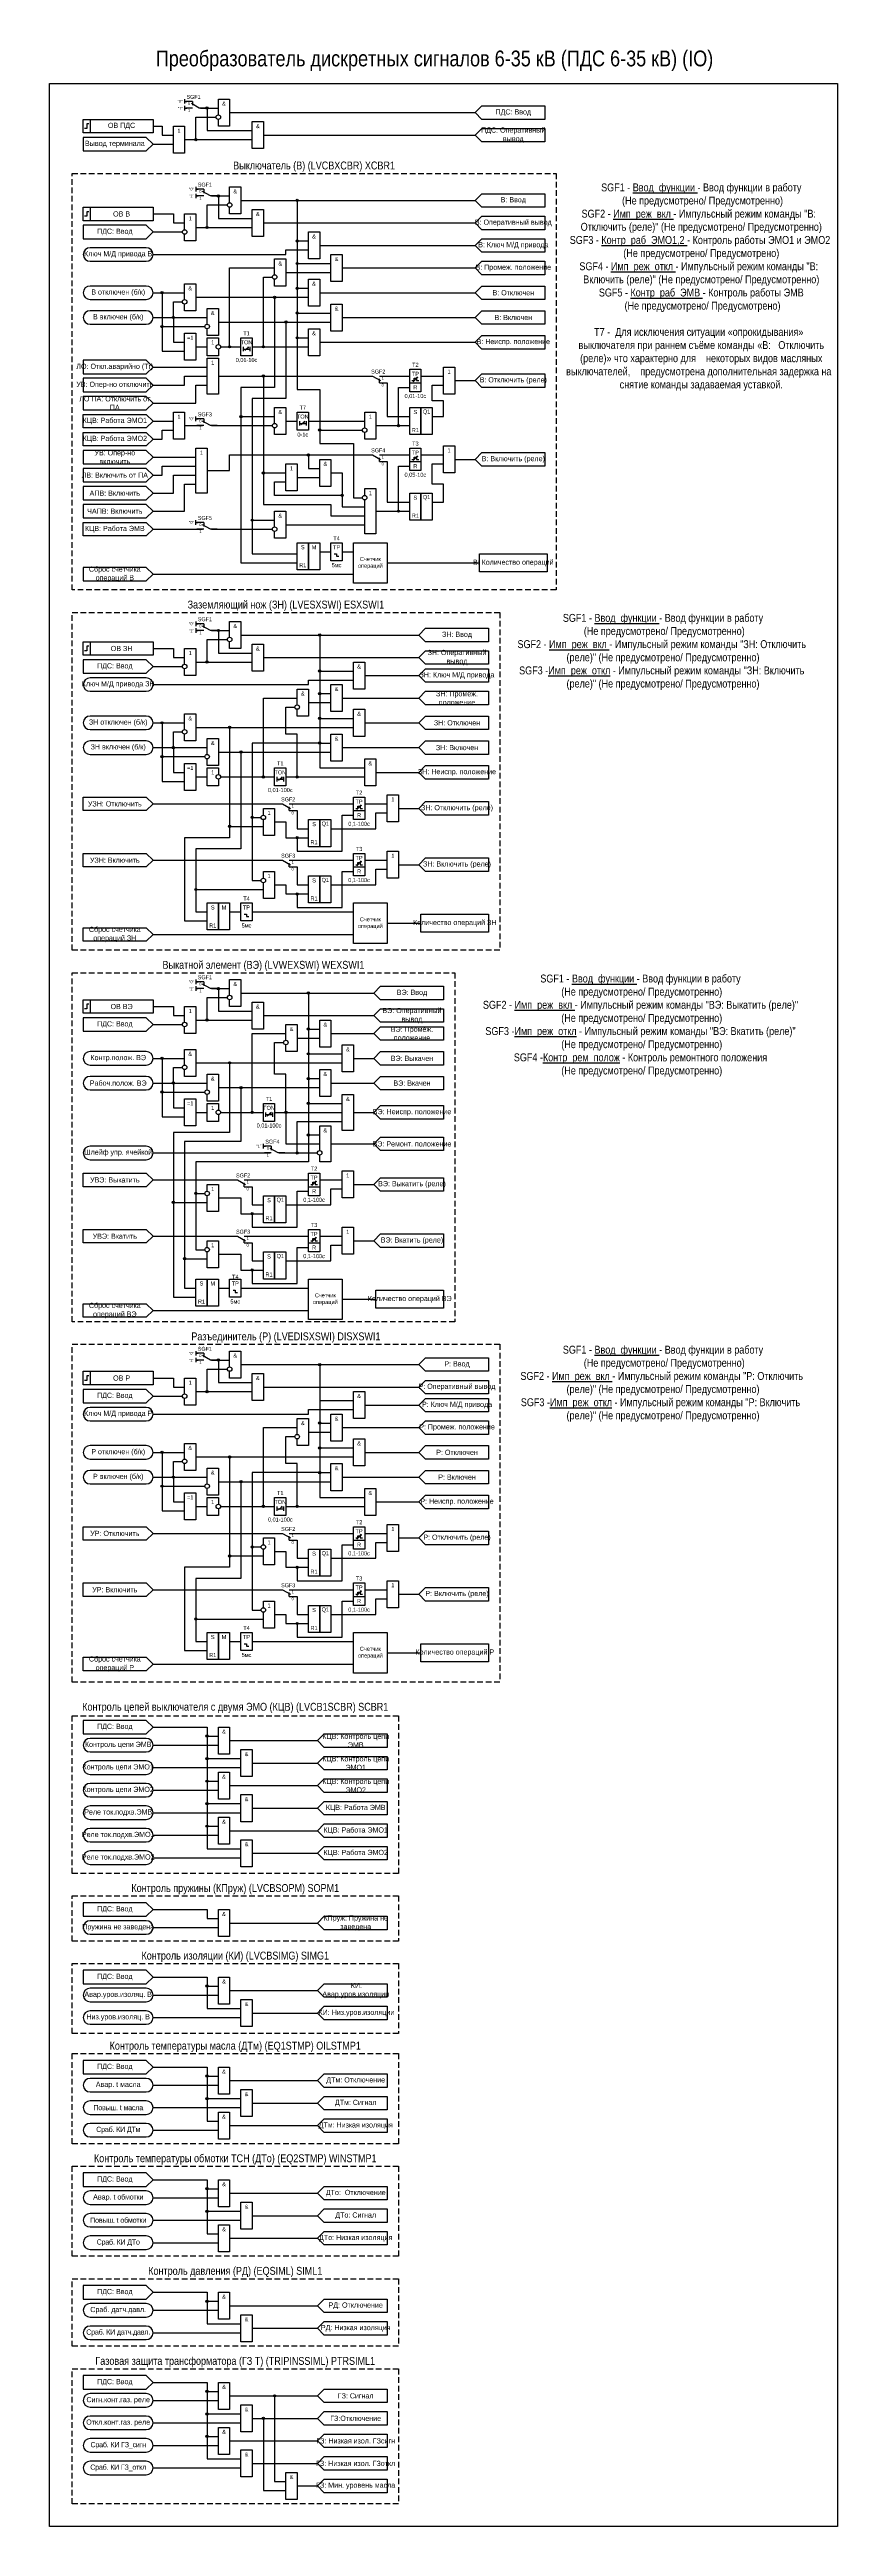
# Model space of a CAD drawing. Header units: millimetres. Extents: x -7300 to 495, y 0 to 1179.
# Drawn here: x -4825 to -4475, y 0 to 1100 of the extents above; entities that cross this region are included whole.
import ezdxf
from ezdxf.enums import TextEntityAlignment as Align

# ---------------------------------------------------------------- set-up
doc = ezdxf.new("R2010")
doc.units = ezdxf.units.MM
doc.linetypes.add('штриховая2', pattern=[0.375, 0.25, -0.125])
doc.layers.add('TEXT', color=7, linetype='Continuous', lineweight=25)
doc.layers.add('Основная', color=7, linetype='Continuous')
doc.styles.add('2.5_Gost_RD', font='ARIALN.TTF', dxfattribs={"height": 2.5})
doc.styles.add('3.5_Gost_RD', font='ARIALN.TTF', dxfattribs={"height": 3.5})
doc.styles.add('Вывод', font='ARIALN.TTF', dxfattribs={"height": 2.5})
doc.styles.add('Компонент', font='ARIALN.TTF', dxfattribs={"height": 3.5})

# ---------------------------------------------------------------- blocks, each defined once
blk = doc.blocks.new('Точка')
at = {"ltscale": 100}
h = blk.add_hatch(color=256, dxfattribs=at)
h.dxf.hatch_style = 1
edge = h.paths.add_edge_path()
edge.add_arc((0, 0), 0.5, 0, 360)
blk.add_circle((0, 0), 0.5, dxfattribs=at)
blk = doc.blocks.new('*U958')
at = {"layer": 'Основная', "color": 0}
blk.add_line((0, 0), (7, 4), dxfattribs=at)
at = {"layer": 'Основная', "ltscale": 0.35}
blk.add_line((6, 6), (6, 2.5), dxfattribs=at)
blk = doc.blocks.new('*U985')
at = {"layer": 'Основная', "color": 0}
for p, q in [((-3, 6), (-9, 6)), ((-3, 0), (-9, 0)), ((9, 0), (3, 0))]:
    blk.add_line(p, q, dxfattribs=at)
at = {"layer": 'Основная', "ltscale": 0.25, "xscale": -1}
blk.add_blockref('*U958', (3, 0), dxfattribs=at)
at = {"layer": 'Основная'}
for tag, height, style, p in [('В1', 2.5, 'Вывод', (-14, 6)), ('В2', 2.5, 'Вывод', (-6, 4)), ('ОУ', 3.5, 'Компонент', (-2, 10)), ('В3', 2.5, 'Вывод', (-6, -2))]:
    blk.add_attdef(tag, text='', height=height, dxfattribs=dict(at, style=style)).set_placement(p, align=Align.MIDDLE_CENTER)
blk = doc.blocks.new('*U1049')
at = {"layer": 'Основная', "color": 0}
for p, q in [((-9, 0), (-3, 0)), ((3, 6), (9, 6)), ((3, 0), (9, 0))]:
    blk.add_line(p, q, dxfattribs=at)
at = {"layer": 'Основная', "ltscale": 0.25}
blk.add_blockref('*U958', (-3, 0), dxfattribs=at)
at = {"layer": 'Основная'}
for tag, height, style, p in [('В2', 2.5, 'Вывод', (6, 8)), ('В3', 2.5, 'Вывод', (6, 2)), ('В1', 2.5, 'Вывод', (14, 6)), ('ОУ', 3.5, 'Компонент', (2, -4))]:
    blk.add_attdef(tag, text='', height=height, dxfattribs=dict(at, style=style)).set_placement(p, align=Align.MIDDLE_CENTER)
blk = doc.blocks.new('*U1050')
at = {"layer": 'Основная', "color": 0}
for p, q in [((-9, 0), (-3, 0)), ((3, 6), (9, 6)), ((3, 0), (9, 0))]:
    blk.add_line(p, q, dxfattribs=at)
at = {"layer": 'Основная', "ltscale": 0.25}
blk.add_blockref('*U958', (-3, 0), dxfattribs=at)
at = {"layer": 'Основная'}
for tag, height, style, p in [('В2', 2.5, 'Вывод', (6, 8)), ('В3', 2.5, 'Вывод', (6, 2)), ('В1', 2.5, 'Вывод', (14, 6)), ('ОУ', 3.5, 'Компонент', (2, -4))]:
    blk.add_attdef(tag, text='', height=height, dxfattribs=dict(at, style=style)).set_placement(p, align=Align.MIDDLE_CENTER)

msp = doc.modelspace()

# ---------------------------------------------------------------- linework, layer by layer
at = {"ltscale": 100}
for p, q in [((-4765, 1078), (-4765, 1076)), ((-4765, 1077), (-4764, 1077)), ((-4765, 1075), (-4765, 1073)), ((-4765, 1074), (-4764, 1074)), ((-4770, 1062), (-4770, 1062)), ((-4760, 1039), (-4760, 1037)), ((-4760, 1038), (-4759, 1038)), ((-4760, 1036), (-4760, 1034)), ((-4760, 1035), (-4759, 1035)), ((-4735, 1025), (-4735, 1025)), ((-4710, 1015), (-4710, 1015)), ((-4700, 1005), (-4700, 1005)), ((-4710, 994), (-4710, 994)), ((-4700, 983), (-4700, 983)), ((-4710, 972), (-4710, 972)), ((-4735, 968), (-4735, 968)), ((-4663.5, 952.5), (-4661.5, 954.5)), ((-4661.5, 954.5), (-4662, 954.2)), ((-4661.5, 954.5), (-4661.7, 954)), ((-4760, 935), (-4760, 937)), ((-4760, 936), (-4759, 936)), ((-4710, 935), (-4710, 935)), ((-4663.5, 917.5), (-4661.5, 919.5)), ((-4661.5, 919.5), (-4662, 919.2)), ((-4661.5, 919.5), (-4661.7, 919)), ((-4779, 887), (-4757, 887)), ((-4760, 889), (-4760, 891)), ((-4760, 890), (-4759, 890)), ((-4753, 887), (-4726, 887)), ((-4760, 846), (-4760, 844)), ((-4760, 845), (-4759, 845)), ((-4760, 843), (-4760, 841)), ((-4760, 842), (-4759, 842)), ((-4720, 777), (-4720, 777)), ((-4688.5, 762.5), (-4686.5, 764.5)), ((-4686.5, 764.5), (-4687, 764.2)), ((-4686.5, 764.5), (-4686.7, 764)), ((-4688.5, 737.5), (-4686.5, 739.5)), ((-4686.5, 739.5), (-4687, 739.2)), ((-4686.5, 739.5), (-4686.7, 739)), ((-4760, 687), (-4760, 685)), ((-4760, 686), (-4759, 686)), ((-4760, 684), (-4760, 682)), ((-4760, 683), (-4759, 683)), ((-4735, 673), (-4735, 673)), ((-4725, 628), (-4725, 628)), ((-4730, 612), (-4730, 614)), ((-4730, 613), (-4729, 613)), ((-4708.5, 595.5), (-4706.5, 597.5)), ((-4706.5, 597.5), (-4707, 597.2)), ((-4706.5, 597.5), (-4706.7, 597)), ((-4708.5, 570.5), (-4706.5, 572.5)), ((-4706.5, 572.5), (-4707, 572.2)), ((-4706.5, 572.5), (-4706.7, 572)), ((-4760, 522), (-4760, 520)), ((-4760, 521), (-4759, 521)), ((-4760, 519), (-4760, 517)), ((-4760, 518), (-4759, 518)), ((-4735, 508), (-4735, 508)), ((-4720, 453), (-4720, 453)), ((-4688.5, 438.5), (-4686.5, 440.5)), ((-4686.5, 440.5), (-4687, 440.2)), ((-4686.5, 440.5), (-4686.7, 440)), ((-4688.5, 413.5), (-4686.5, 415.5)), ((-4686.5, 415.5), (-4687, 415.2)), ((-4686.5, 415.5), (-4686.7, 415))]:
    msp.add_line(p, q, dxfattribs=at)
at = {"color": 7, "ltscale": 100}
for p, q in [((-4738.3, 966.5), (-4736.6, 967.9)), ((-4736.6, 967.9), (-4737.1, 967.7)), ((-4736.6, 967.9), (-4736.9, 967.5)), ((-4713.3, 933.5), (-4711.6, 934.9)), ((-4711.6, 934.9), (-4712.1, 934.7)), ((-4711.6, 934.9), (-4711.9, 934.5)), ((-4723.3, 775.5), (-4721.6, 776.9)), ((-4721.6, 776.9), (-4722.1, 776.7)), ((-4721.6, 776.9), (-4721.9, 776.5)), ((-4728.3, 626.5), (-4726.6, 627.9)), ((-4726.6, 627.9), (-4727.1, 627.7)), ((-4726.6, 627.9), (-4726.9, 627.5)), ((-4723.3, 451.5), (-4721.6, 452.9)), ((-4721.6, 452.9), (-4722.1, 452.7)), ((-4721.6, 452.9), (-4721.9, 452.5))]:
    msp.add_line(p, q, dxfattribs=at)
at = {"color": 6, "ltscale": 100}
for p, q in [((-4697.5, 875), (-4696.5, 875)), ((-4737.5, 715), (-4736.5, 715)), ((-4742.5, 548), (-4741.5, 548)), ((-4737.5, 391), (-4736.5, 391))]:
    msp.add_line(p, q, dxfattribs=at)
at = {"ltscale": 100}
for points in [[(-4825, 1085), (-4475, 1085), (-4475, 0), (-4825, 0)], [(-4810, 1069), (-4779, 1069), (-4779, 1063), (-4810, 1063)], [(-4810, 1069), (-4807, 1069), (-4807, 1063), (-4810, 1063)], [(-4735, 1068), (-4730, 1068), (-4730, 1056), (-4735, 1056)], [(-4810, 1061), (-4810, 1055), (-4782, 1055), (-4779, 1058), (-4782, 1061)], [(-4770, 1066), (-4765, 1066), (-4765, 1054), (-4770, 1054)], [(-4810, 1030), (-4807, 1030), (-4807, 1024), (-4810, 1024)], [(-4810, 1030), (-4779, 1030), (-4779, 1024), (-4810, 1024)], [(-4735, 1029), (-4730, 1029), (-4730, 1017), (-4735, 1017)], [(-4810, 1022), (-4810, 1016), (-4782, 1016), (-4779, 1019), (-4782, 1022)], [(-4710, 1019), (-4705, 1019), (-4705, 1007), (-4710, 1007)], [(-4700, 1009), (-4695, 1009), (-4695, 997), (-4700, 997)], [(-4710, 998), (-4705, 998), (-4705, 986), (-4710, 986)], [(-4700, 987), (-4695, 987), (-4695, 975), (-4700, 975)], [(-4765, 974), (-4760, 974), (-4760, 962), (-4765, 962)], [(-4740, 972), (-4735, 972), (-4735, 964), (-4740, 964)], [(-4710, 976), (-4705, 976), (-4705, 964), (-4710, 964)], [(-4810, 962), (-4810, 956), (-4782, 956), (-4779, 959), (-4782, 962)], [(-4755, 963), (-4750, 963), (-4750, 947), (-4755, 947)], [(-4665, 958), (-4660, 958), (-4660, 948), (-4665, 948)], [(-4650, 959), (-4645, 959), (-4645, 947), (-4650, 947)], [(-4810, 954), (-4810, 948), (-4782, 948), (-4779, 951), (-4782, 954)], [(-4665, 952), (-4660, 952), (-4660, 948), (-4665, 948)], [(-4810, 946), (-4810, 940), (-4782, 940), (-4779, 943), (-4782, 946)], [(-4810, 938), (-4782, 938), (-4779, 935), (-4782, 932), (-4810, 932)], [(-4770, 939), (-4765, 939), (-4765, 927), (-4770, 927)], [(-4715, 939), (-4710, 939), (-4710, 931), (-4715, 931)], [(-4665, 941), (-4660, 941), (-4660, 929), (-4665, 929)], [(-4660, 941), (-4655, 941), (-4655, 929), (-4660, 929)], [(-4810, 930), (-4782, 930), (-4779, 927), (-4782, 924), (-4810, 924)], [(-4810, 922), (-4810, 916), (-4782, 916), (-4779, 919), (-4782, 922)], [(-4810, 914), (-4810, 908), (-4782, 908), (-4779, 911), (-4782, 914)], [(-4760, 923), (-4755, 923), (-4755, 903), (-4760, 903)], [(-4720, 916), (-4715, 916), (-4715, 904), (-4720, 904)], [(-4705, 918), (-4700, 918), (-4700, 906), (-4705, 906)], [(-4665, 923), (-4660, 923), (-4660, 913), (-4665, 913)], [(-4665, 917), (-4660, 917), (-4660, 913), (-4665, 913)], [(-4650, 924), (-4645, 924), (-4645, 912), (-4650, 912)], [(-4810, 906), (-4810, 900), (-4782, 900), (-4779, 903), (-4782, 906)], [(-4665, 903), (-4660, 903), (-4660, 891), (-4665, 891)], [(-4660, 903), (-4655, 903), (-4655, 891), (-4660, 891)], [(-4810, 898), (-4810, 892), (-4782, 892), (-4779, 895), (-4782, 898)], [(-4810, 890), (-4782, 890), (-4779, 887), (-4782, 884), (-4810, 884)], [(-4810, 837), (-4807, 837), (-4807, 831), (-4810, 831)], [(-4810, 837), (-4779, 837), (-4779, 831), (-4810, 831)], [(-4810, 829), (-4810, 823), (-4782, 823), (-4779, 826), (-4782, 829)], [(-4735, 836), (-4730, 836), (-4730, 824), (-4735, 824)], [(-4690, 828), (-4685, 828), (-4685, 816), (-4690, 816)], [(-4700, 818), (-4695, 818), (-4695, 806), (-4700, 806)], [(-4690, 807), (-4685, 807), (-4685, 795), (-4690, 795)], [(-4700, 796), (-4695, 796), (-4695, 784), (-4700, 784)], [(-4765, 783), (-4760, 783), (-4760, 771), (-4765, 771)], [(-4685, 785), (-4680, 785), (-4680, 773), (-4685, 773)], [(-4725, 781), (-4720, 781), (-4720, 773), (-4725, 773)], [(-4810, 768), (-4782, 768), (-4779, 765), (-4782, 762), (-4810, 762)], [(-4690, 768), (-4685, 768), (-4685, 758), (-4690, 758)], [(-4690, 762), (-4685, 762), (-4685, 758), (-4690, 758)], [(-4675, 769), (-4670, 769), (-4670, 757), (-4675, 757)], [(-4710, 758), (-4705, 758), (-4705, 746), (-4710, 746)], [(-4705, 758), (-4700, 758), (-4700, 746), (-4705, 746)], [(-4810, 743), (-4782, 743), (-4779, 740), (-4782, 737), (-4810, 737)], [(-4690, 743), (-4685, 743), (-4685, 733), (-4690, 733)], [(-4675, 744), (-4670, 744), (-4670, 732), (-4675, 732)], [(-4710, 733), (-4705, 733), (-4705, 721), (-4710, 721)], [(-4705, 733), (-4700, 733), (-4700, 721), (-4705, 721)], [(-4690, 737), (-4685, 737), (-4685, 733), (-4690, 733)], [(-4810, 678), (-4807, 678), (-4807, 672), (-4810, 672)], [(-4810, 678), (-4779, 678), (-4779, 672), (-4810, 672)], [(-4735, 677), (-4730, 677), (-4730, 665), (-4735, 665)], [(-4810, 670), (-4810, 664), (-4782, 664), (-4779, 667), (-4782, 670)], [(-4705, 669), (-4700, 669), (-4700, 657), (-4705, 657)], [(-4695, 658), (-4690, 658), (-4690, 646), (-4695, 646)], [(-4705, 647), (-4700, 647), (-4700, 635), (-4705, 635)], [(-4765, 634), (-4760, 634), (-4760, 622), (-4765, 622)], [(-4730, 632), (-4725, 632), (-4725, 624), (-4730, 624)], [(-4810, 601), (-4782, 601), (-4779, 598), (-4782, 595), (-4810, 595)], [(-4710, 601), (-4705, 601), (-4705, 591), (-4710, 591)], [(-4710, 595), (-4705, 595), (-4705, 591), (-4710, 591)], [(-4695, 602), (-4690, 602), (-4690, 590), (-4695, 590)], [(-4730, 591), (-4725, 591), (-4725, 579), (-4730, 579)], [(-4725, 591), (-4720, 591), (-4720, 579), (-4725, 579)], [(-4810, 576), (-4782, 576), (-4779, 573), (-4782, 570), (-4810, 570)], [(-4710, 576), (-4705, 576), (-4705, 566), (-4710, 566)], [(-4695, 577), (-4690, 577), (-4690, 565), (-4695, 565)], [(-4730, 566), (-4725, 566), (-4725, 554), (-4730, 554)], [(-4725, 566), (-4720, 566), (-4720, 554), (-4725, 554)], [(-4710, 570), (-4705, 570), (-4705, 566), (-4710, 566)], [(-4810, 513), (-4807, 513), (-4807, 507), (-4810, 507)], [(-4810, 513), (-4779, 513), (-4779, 507), (-4810, 507)], [(-4735, 512), (-4730, 512), (-4730, 500), (-4735, 500)], [(-4810, 505), (-4810, 499), (-4782, 499), (-4779, 502), (-4782, 505)], [(-4690, 504), (-4685, 504), (-4685, 492), (-4690, 492)], [(-4700, 494), (-4695, 494), (-4695, 482), (-4700, 482)], [(-4690, 483), (-4685, 483), (-4685, 471), (-4690, 471)], [(-4700, 472), (-4695, 472), (-4695, 460), (-4700, 460)], [(-4765, 459), (-4760, 459), (-4760, 447), (-4765, 447)], [(-4725, 457), (-4720, 457), (-4720, 449), (-4725, 449)], [(-4685, 461), (-4680, 461), (-4680, 449), (-4685, 449)], [(-4810, 444), (-4782, 444), (-4779, 441), (-4782, 438), (-4810, 438)], [(-4690, 444), (-4685, 444), (-4685, 434), (-4690, 434)], [(-4675, 445), (-4670, 445), (-4670, 433), (-4675, 433)], [(-4710, 434), (-4705, 434), (-4705, 422), (-4710, 422)], [(-4705, 434), (-4700, 434), (-4700, 422), (-4705, 422)], [(-4690, 438), (-4685, 438), (-4685, 434), (-4690, 434)], [(-4810, 419), (-4782, 419), (-4779, 416), (-4782, 413), (-4810, 413)], [(-4690, 419), (-4685, 419), (-4685, 409), (-4690, 409)], [(-4675, 420), (-4670, 420), (-4670, 408), (-4675, 408)], [(-4710, 409), (-4705, 409), (-4705, 397), (-4710, 397)], [(-4705, 409), (-4700, 409), (-4700, 397), (-4705, 397)], [(-4690, 413), (-4685, 413), (-4685, 409), (-4690, 409)], [(-4810, 358), (-4810, 352), (-4782, 352), (-4779, 355), (-4782, 358)], [(-4750, 355), (-4745, 355), (-4745, 343), (-4750, 343)], [(-4740, 345), (-4735, 345), (-4735, 333), (-4740, 333)], [(-4750, 335), (-4745, 335), (-4745, 323), (-4750, 323)], [(-4740, 325), (-4735, 325), (-4735, 313), (-4740, 313)], [(-4750, 315), (-4745, 315), (-4745, 303), (-4750, 303)], [(-4740, 305), (-4735, 305), (-4735, 293), (-4740, 293)], [(-4810, 277), (-4810, 271), (-4782, 271), (-4779, 274), (-4782, 277)], [(-4750, 274), (-4745, 274), (-4745, 262), (-4750, 262)], [(-4810, 247), (-4810, 241), (-4782, 241), (-4779, 244), (-4782, 247)], [(-4750, 244), (-4745, 244), (-4745, 232), (-4750, 232)], [(-4740, 234), (-4735, 234), (-4735, 222), (-4740, 222)], [(-4810, 207), (-4810, 201), (-4782, 201), (-4779, 204), (-4782, 207)], [(-4750, 204), (-4745, 204), (-4745, 192), (-4750, 192)], [(-4740, 194), (-4735, 194), (-4735, 182), (-4740, 182)], [(-4750, 184), (-4745, 184), (-4745, 172), (-4750, 172)], [(-4810, 157), (-4810, 151), (-4782, 151), (-4779, 154), (-4782, 157)], [(-4750, 154), (-4745, 154), (-4745, 142), (-4750, 142)], [(-4740, 144), (-4735, 144), (-4735, 132), (-4740, 132)], [(-4750, 134), (-4745, 134), (-4745, 122), (-4750, 122)], [(-4810, 107), (-4810, 101), (-4782, 101), (-4779, 104), (-4782, 107)], [(-4750, 104), (-4745, 104), (-4745, 92), (-4750, 92)], [(-4740, 94), (-4735, 94), (-4735, 82), (-4740, 82)], [(-4810, 67), (-4810, 61), (-4782, 61), (-4779, 64), (-4782, 67)], [(-4750, 64), (-4745, 64), (-4745, 52), (-4750, 52)], [(-4740, 54), (-4735, 54), (-4735, 42), (-4740, 42)], [(-4750, 44), (-4745, 44), (-4745, 32), (-4750, 32)], [(-4740, 34), (-4735, 34), (-4735, 22), (-4740, 22)], [(-4720, 24), (-4715, 24), (-4715, 12), (-4720, 12)]]:
    msp.add_lwpolyline(points, close=True, dxfattribs=at)
for points in [[(-4765, 1060), (-4760, 1060), (-4760, 1070), (-4751, 1070)], [(-4758, 1074), (-4750, 1074)], [(-4758, 1074), (-4755, 1074), (-4755, 1064), (-4735, 1064)], [(-4750, 1071), (-4750, 1078), (-4745, 1078), (-4745, 1066), (-4750, 1066), (-4750, 1069)], [(-4745, 1072), (-4636, 1072)], [(-4636, 1072), (-4633, 1075), (-4605, 1075), (-4605, 1069), (-4633, 1069), (-4636, 1072)], [(-4779, 1066), (-4775, 1066), (-4775, 1062), (-4770, 1062)], [(-4779, 1058), (-4770, 1058)], [(-4765, 1060), (-4735, 1060)], [(-4730, 1062), (-4636, 1062)], [(-4636, 1062), (-4633, 1065), (-4605, 1065), (-4605, 1059), (-4633, 1059), (-4636, 1062)], [(-4753, 1035), (-4745, 1035)], [(-4753, 1035), (-4750, 1035), (-4750, 1025), (-4735, 1025)], [(-4745, 1032), (-4745, 1039), (-4740, 1039), (-4740, 1027), (-4745, 1027), (-4745, 1030)], [(-4636, 1033), (-4633, 1036), (-4605, 1036), (-4605, 1030), (-4633, 1030), (-4636, 1033)], [(-4779, 1027), (-4770, 1027), (-4770, 1023), (-4765, 1023)], [(-4765, 1020), (-4765, 1027), (-4760, 1027), (-4760, 1015), (-4765, 1015), (-4765, 1018)], [(-4760, 1021), (-4755, 1021), (-4755, 1031), (-4746, 1031)], [(-4740, 1033), (-4636, 1033)], [(-4740, 1033), (-4715, 1033), (-4715, 1015), (-4710, 1015)], [(-4740, 1033), (-4715, 1033), (-4715, 1005), (-4700, 1005)], [(-4740, 1033), (-4715, 1033), (-4715, 994), (-4710, 994)], [(-4740, 1033), (-4715, 1033), (-4715, 983), (-4700, 983)], [(-4740, 1033), (-4715, 1033), (-4715, 972), (-4710, 972)], [(-4740, 1033), (-4715, 1033), (-4715, 949), (-4705, 949), (-4705, 931), (-4686, 931)], [(-4740, 1033), (-4715, 1033), (-4715, 949), (-4715, 949), (-4705, 949), (-4705, 925), (-4690, 925), (-4690, 901), (-4686, 901)], [(-4636, 1023), (-4633, 1026), (-4605, 1026), (-4605, 1020), (-4633, 1020), (-4636, 1023)], [(-4779, 1019), (-4766, 1019)], [(-4760, 1021), (-4735, 1021)], [(-4730, 1023), (-4636, 1023)], [(-4705, 1013), (-4636, 1013)], [(-4636, 1013), (-4633, 1016), (-4605, 1016), (-4605, 1010), (-4633, 1010), (-4636, 1013)], [(-4779, 1009), (-4720, 1009), (-4720, 1011), (-4710, 1011)], [(-4749, 968), (-4745, 968), (-4745, 1003), (-4725, 1003)], [(-4725, 1000), (-4725, 1007), (-4720, 1007), (-4720, 995), (-4725, 995), (-4725, 998)], [(-4695, 1003), (-4636, 1003)], [(-4636, 1003), (-4633, 1006), (-4605, 1006), (-4605, 1000), (-4633, 1000), (-4636, 1003)], [(-4779, 992), (-4765, 992)], [(-4779, 992), (-4775, 992), (-4775, 977), (-4756, 977)], [(-4779, 992), (-4775, 992), (-4775, 966), (-4765, 966)], [(-4765, 989), (-4765, 996), (-4760, 996), (-4760, 984), (-4765, 984), (-4765, 987)], [(-4735, 968), (-4730, 968), (-4730, 999), (-4726, 999)], [(-4720, 1001), (-4700, 1001)], [(-4705, 992), (-4636, 992)], [(-4636, 992), (-4633, 995), (-4605, 995), (-4605, 989), (-4633, 989), (-4636, 992)], [(-4779, 981), (-4770, 981), (-4770, 988), (-4766, 988)], [(-4779, 981), (-4755, 981)], [(-4779, 981), (-4770, 981), (-4770, 970), (-4765, 970)], [(-4760, 990), (-4710, 990)], [(-4760, 990), (-4725, 990), (-4725, 950), (-4740, 950), (-4740, 937), (-4725, 937)], [(-4755, 978), (-4755, 985), (-4750, 985), (-4750, 973), (-4755, 973), (-4755, 976)], [(-4695, 981), (-4636, 981)], [(-4636, 981), (-4633, 984), (-4605, 984), (-4605, 978), (-4633, 978), (-4636, 981)], [(-4750, 967), (-4750, 964), (-4755, 964), (-4755, 972), (-4750, 972), (-4750, 969)], [(-4750, 979), (-4700, 979)], [(-4750, 979), (-4720, 979), (-4720, 945), (-4735, 945), (-4735, 891), (-4725, 891)], [(-4705, 970), (-4636, 970)], [(-4636, 970), (-4633, 973), (-4605, 973), (-4605, 967), (-4633, 967), (-4636, 970)], [(-4779, 959), (-4755, 959)], [(-4760, 968), (-4755, 968)], [(-4749, 968), (-4740, 968)], [(-4739, 968), (-4739, 966)], [(-4739, 967), (-4736, 967)], [(-4736, 968), (-4736, 966)], [(-4735, 968), (-4710, 968)], [(-4779, 951), (-4765, 951), (-4765, 955), (-4755, 955)], [(-4779, 943), (-4760, 943), (-4760, 951), (-4755, 951)], [(-4750, 955), (-4730, 955), (-4730, 912), (-4720, 912)], [(-4750, 955), (-4682, 955)], [(-4750, 955), (-4730, 955), (-4730, 898), (-4700, 898), (-4700, 893), (-4685, 893)], [(-4680, 933), (-4670, 933), (-4670, 950), (-4665, 950)], [(-4678, 955), (-4665, 955)], [(-4678, 952), (-4675, 952), (-4675, 937), (-4665, 937)], [(-4664, 953), (-4663, 953), (-4663, 954), (-4662, 954), (-4662, 953), (-4661, 953)], [(-4660, 955), (-4650, 955)], [(-4655, 937), (-4650, 937), (-4650, 944), (-4655, 944), (-4655, 951), (-4650, 951)], [(-4645, 953), (-4636, 953)], [(-4636, 953), (-4633, 956), (-4605, 956), (-4605, 950), (-4633, 950), (-4636, 953)], [(-4725, 934), (-4725, 941), (-4720, 941), (-4720, 929), (-4725, 929), (-4725, 932)], [(-4685, 932), (-4685, 939), (-4680, 939), (-4680, 927), (-4685, 927), (-4685, 930)], [(-4779, 935), (-4770, 935)], [(-4779, 927), (-4775, 927), (-4775, 931), (-4770, 931)], [(-4765, 933), (-4757, 933)], [(-4753, 933), (-4726, 933)], [(-4720, 935), (-4715, 935)], [(-4714, 935), (-4714, 933)], [(-4714, 934), (-4711, 934)], [(-4711, 935), (-4711, 933)], [(-4710, 935), (-4685, 935)], [(-4680, 933), (-4665, 933)], [(-4779, 919), (-4760, 919)], [(-4779, 911), (-4775, 911), (-4775, 915), (-4760, 915)], [(-4755, 913), (-4745, 913), (-4745, 920), (-4710, 920), (-4710, 914), (-4705, 914)], [(-4755, 913), (-4745, 913), (-4745, 920), (-4682, 920)], [(-4680, 895), (-4670, 895), (-4670, 915), (-4665, 915)], [(-4678, 920), (-4665, 920)], [(-4678, 917), (-4675, 917), (-4675, 899), (-4665, 899)], [(-4664, 918), (-4663, 918), (-4663, 919), (-4662, 919), (-4662, 918), (-4661, 918)], [(-4660, 920), (-4650, 920)], [(-4655, 899), (-4650, 899), (-4650, 907), (-4655, 907), (-4655, 916), (-4650, 916)], [(-4645, 918), (-4636, 918)], [(-4636, 918), (-4633, 921), (-4605, 921), (-4605, 915), (-4633, 915), (-4636, 918)], [(-4779, 903), (-4770, 903), (-4770, 911), (-4760, 911)], [(-4779, 895), (-4765, 895), (-4765, 907), (-4760, 907)], [(-4700, 912), (-4695, 912), (-4695, 902), (-4725, 902), (-4725, 908), (-4720, 908)], [(-4715, 910), (-4705, 910)], [(-4700, 912), (-4695, 912), (-4695, 897), (-4685, 897)], [(-4685, 902), (-4685, 905), (-4680, 905), (-4680, 885), (-4685, 885), (-4685, 900)], [(-4725, 888), (-4725, 895), (-4720, 895), (-4720, 883), (-4725, 883), (-4725, 886)], [(-4680, 895), (-4665, 895)], [(-4720, 889), (-4685, 889)], [(-4760, 828), (-4755, 828), (-4755, 838), (-4746, 838)], [(-4753, 842), (-4745, 842)], [(-4753, 842), (-4750, 842), (-4750, 832), (-4735, 832)], [(-4745, 839), (-4745, 846), (-4740, 846), (-4740, 834), (-4745, 834), (-4745, 837)], [(-4740, 840), (-4661, 840)], [(-4740, 840), (-4705, 840), (-4705, 814), (-4700, 814)], [(-4740, 840), (-4705, 840), (-4705, 803), (-4690, 803)], [(-4740, 840), (-4705, 840), (-4705, 792), (-4700, 792)], [(-4740, 840), (-4705, 840), (-4705, 781), (-4685, 781)], [(-4740, 840), (-4705, 840), (-4705, 792), (-4735, 792), (-4735, 731), (-4731, 731)], [(-4740, 840), (-4705, 840), (-4705, 792), (-4735, 792), (-4735, 759), (-4731, 759)], [(-4740, 840), (-4705, 840), (-4705, 824), (-4690, 824)], [(-4661, 840), (-4658, 843), (-4630, 843), (-4630, 837), (-4658, 837), (-4661, 840)], [(-4779, 834), (-4770, 834), (-4770, 830), (-4765, 830)], [(-4779, 826), (-4766, 826)], [(-4765, 827), (-4765, 834), (-4760, 834), (-4760, 822), (-4765, 822), (-4765, 825)], [(-4760, 828), (-4735, 828)], [(-4730, 830), (-4661, 830)], [(-4661, 830), (-4658, 833), (-4630, 833), (-4630, 827), (-4658, 827), (-4661, 830)], [(-4779, 818), (-4710, 818), (-4710, 820), (-4690, 820)], [(-4715, 809), (-4715, 816), (-4710, 816), (-4710, 804), (-4715, 804), (-4715, 807)], [(-4685, 822), (-4661, 822)], [(-4661, 822), (-4658, 825), (-4630, 825), (-4630, 819), (-4658, 819), (-4661, 822)], [(-4661, 812), (-4658, 815), (-4630, 815), (-4630, 809), (-4658, 809), (-4661, 812)], [(-4765, 798), (-4765, 805), (-4760, 805), (-4760, 793), (-4765, 793), (-4765, 796)], [(-4749, 777), (-4730, 777), (-4730, 812), (-4715, 812)], [(-4720, 777), (-4715, 777), (-4715, 796), (-4720, 796), (-4720, 808), (-4716, 808)], [(-4710, 810), (-4700, 810)], [(-4695, 812), (-4661, 812)], [(-4661, 801), (-4658, 804), (-4630, 804), (-4630, 798), (-4658, 798), (-4661, 801)], [(-4779, 801), (-4765, 801)], [(-4779, 801), (-4775, 801), (-4775, 786), (-4756, 786)], [(-4779, 801), (-4775, 801), (-4775, 775), (-4765, 775)], [(-4779, 790), (-4770, 790), (-4770, 797), (-4766, 797)], [(-4760, 799), (-4690, 799)], [(-4760, 799), (-4745, 799), (-4745, 755), (-4730, 755), (-4730, 755)], [(-4755, 787), (-4755, 794), (-4750, 794), (-4750, 782), (-4755, 782), (-4755, 785)], [(-4685, 801), (-4661, 801)], [(-4661, 790), (-4658, 793), (-4630, 793), (-4630, 787), (-4658, 787), (-4661, 790)], [(-4779, 790), (-4755, 790)], [(-4779, 790), (-4770, 790), (-4770, 779), (-4765, 779)], [(-4750, 788), (-4740, 788), (-4740, 745), (-4760, 745), (-4760, 727), (-4730, 727)], [(-4750, 788), (-4700, 788)], [(-4695, 790), (-4661, 790)], [(-4661, 779), (-4658, 782), (-4630, 782), (-4630, 776), (-4658, 776), (-4661, 779)], [(-4760, 777), (-4755, 777)], [(-4750, 776), (-4750, 773), (-4755, 773), (-4755, 781), (-4750, 781), (-4750, 778)], [(-4749, 777), (-4725, 777)], [(-4724, 777), (-4724, 775)], [(-4724, 776), (-4721, 776)], [(-4721, 777), (-4721, 775)], [(-4720, 777), (-4685, 777)], [(-4680, 779), (-4661, 779)], [(-4779, 765), (-4722, 765)], [(-4730, 760), (-4730, 763), (-4725, 763), (-4725, 751), (-4730, 751), (-4730, 758)], [(-4725, 757), (-4720, 757), (-4720, 750), (-4715, 750), (-4715, 744), (-4695, 744), (-4695, 760), (-4690, 760)], [(-4718, 765), (-4690, 765)], [(-4718, 762), (-4715, 762), (-4715, 754), (-4710, 754)], [(-4700, 754), (-4680, 754), (-4680, 761), (-4675, 761)], [(-4689, 763), (-4688, 763), (-4688, 764), (-4687, 764), (-4687, 763), (-4686, 763)], [(-4685, 765), (-4675, 765)], [(-4670, 763), (-4661, 763)], [(-4661, 763), (-4658, 766), (-4630, 766), (-4630, 760), (-4658, 760), (-4661, 763)], [(-4725, 757), (-4720, 757), (-4720, 750), (-4710, 750)], [(-4779, 740), (-4722, 740)], [(-4718, 740), (-4690, 740)], [(-4689, 738), (-4688, 738), (-4688, 739), (-4687, 739), (-4687, 738), (-4686, 738)], [(-4685, 740), (-4675, 740)], [(-4670, 738), (-4661, 738)], [(-4661, 738), (-4658, 741), (-4630, 741), (-4630, 735), (-4658, 735), (-4661, 738)], [(-4730, 732), (-4730, 735), (-4725, 735), (-4725, 723), (-4730, 723), (-4730, 730)], [(-4725, 729), (-4720, 729), (-4720, 725), (-4715, 725), (-4715, 719), (-4695, 719), (-4695, 735), (-4690, 735)], [(-4725, 729), (-4720, 729), (-4720, 725), (-4710, 725)], [(-4718, 737), (-4715, 737), (-4715, 729), (-4710, 729)], [(-4700, 729), (-4680, 729), (-4680, 736), (-4675, 736)], [(-4753, 683), (-4745, 683)], [(-4753, 683), (-4750, 683), (-4750, 673), (-4735, 673)], [(-4745, 680), (-4745, 687), (-4740, 687), (-4740, 675), (-4745, 675), (-4745, 678)], [(-4681, 681), (-4678, 684), (-4650, 684), (-4650, 678), (-4678, 678), (-4681, 681)], [(-4779, 675), (-4770, 675), (-4770, 671), (-4765, 671)], [(-4765, 668), (-4765, 675), (-4760, 675), (-4760, 663), (-4765, 663), (-4765, 666)], [(-4740, 681), (-4710, 681), (-4710, 606), (-4760, 606), (-4760, 592), (-4756, 592)], [(-4740, 681), (-4710, 681), (-4710, 606), (-4760, 606), (-4760, 567), (-4756, 567)], [(-4760, 669), (-4755, 669), (-4755, 679), (-4746, 679)], [(-4740, 681), (-4681, 681)], [(-4740, 681), (-4710, 681), (-4710, 665), (-4705, 665)], [(-4740, 681), (-4710, 681), (-4710, 654), (-4695, 654)], [(-4740, 681), (-4710, 681), (-4710, 643), (-4705, 643)], [(-4740, 681), (-4710, 681), (-4710, 632), (-4695, 632)], [(-4740, 681), (-4710, 681), (-4710, 618), (-4705, 618)], [(-4681, 671), (-4678, 674), (-4650, 674), (-4650, 668), (-4678, 668), (-4681, 671)], [(-4779, 667), (-4766, 667)], [(-4760, 669), (-4735, 669)], [(-4749, 628), (-4735, 628), (-4735, 663), (-4720, 663)], [(-4730, 671), (-4681, 671)], [(-4720, 660), (-4720, 667), (-4715, 667), (-4715, 655), (-4720, 655), (-4720, 658)], [(-4715, 661), (-4705, 661)], [(-4700, 663), (-4681, 663)], [(-4681, 663), (-4678, 666), (-4650, 666), (-4650, 660), (-4678, 660), (-4681, 663)], [(-4779, 652), (-4765, 652)], [(-4779, 652), (-4775, 652), (-4775, 637), (-4756, 637)], [(-4779, 652), (-4775, 652), (-4775, 626), (-4765, 626)], [(-4760, 650), (-4745, 650), (-4745, 619), (-4770, 619), (-4770, 588), (-4755, 588), (-4755, 588)], [(-4765, 649), (-4765, 656), (-4760, 656), (-4760, 644), (-4765, 644), (-4765, 647)], [(-4760, 650), (-4695, 650)], [(-4725, 628), (-4720, 628), (-4720, 645), (-4725, 645), (-4725, 659), (-4721, 659)], [(-4690, 652), (-4681, 652)], [(-4681, 652), (-4678, 655), (-4650, 655), (-4650, 649), (-4678, 649), (-4681, 652)], [(-4779, 641), (-4770, 641), (-4770, 648), (-4766, 648)], [(-4779, 641), (-4755, 641)], [(-4779, 641), (-4770, 641), (-4770, 630), (-4765, 630)], [(-4750, 639), (-4740, 639), (-4740, 615), (-4765, 615), (-4765, 563), (-4755, 563)], [(-4755, 638), (-4755, 645), (-4750, 645), (-4750, 633), (-4755, 633), (-4755, 636)], [(-4750, 639), (-4705, 639)], [(-4700, 641), (-4681, 641)], [(-4681, 641), (-4678, 644), (-4650, 644), (-4650, 638), (-4678, 638), (-4681, 641)], [(-4760, 628), (-4755, 628)], [(-4750, 627), (-4750, 624), (-4755, 624), (-4755, 632), (-4750, 632), (-4750, 629)], [(-4749, 628), (-4730, 628)], [(-4729, 628), (-4729, 626)], [(-4726, 628), (-4726, 626)], [(-4725, 628), (-4695, 628)], [(-4725, 628), (-4720, 628), (-4720, 614), (-4705, 614)], [(-4695, 623), (-4695, 636), (-4690, 636), (-4690, 620), (-4695, 620), (-4695, 623)], [(-4690, 628), (-4681, 628)], [(-4681, 628), (-4678, 631), (-4650, 631), (-4650, 625), (-4678, 625), (-4681, 628)], [(-4729, 627), (-4726, 627)], [(-4723, 610), (-4715, 610), (-4715, 624), (-4695, 624)], [(-4705, 611), (-4705, 622), (-4700, 622), (-4700, 606), (-4705, 606), (-4705, 609)], [(-4681, 614), (-4678, 617), (-4650, 617), (-4650, 611), (-4678, 611), (-4681, 614)], [(-4779, 610), (-4727, 610)], [(-4723, 610), (-4706, 610)], [(-4700, 614), (-4681, 614)], [(-4779, 598), (-4742, 598)], [(-4755, 593), (-4755, 596), (-4750, 596), (-4750, 584), (-4755, 584), (-4755, 591)], [(-4738, 598), (-4710, 598)], [(-4738, 595), (-4735, 595), (-4735, 587), (-4730, 587)], [(-4709, 596), (-4708, 596), (-4708, 597), (-4707, 597), (-4707, 596), (-4706, 596)], [(-4705, 598), (-4695, 598)], [(-4690, 596), (-4681, 596)], [(-4681, 596), (-4678, 599), (-4650, 599), (-4650, 593), (-4678, 593), (-4681, 596)], [(-4750, 590), (-4740, 590), (-4740, 583), (-4735, 583), (-4735, 577), (-4715, 577), (-4715, 593), (-4710, 593)], [(-4750, 590), (-4740, 590), (-4740, 583), (-4730, 583)], [(-4720, 587), (-4700, 587), (-4700, 594), (-4695, 594)], [(-4779, 573), (-4742, 573)], [(-4738, 573), (-4710, 573)], [(-4705, 573), (-4695, 573)], [(-4681, 571), (-4678, 574), (-4650, 574), (-4650, 568), (-4678, 568), (-4681, 571)], [(-4755, 568), (-4755, 571), (-4750, 571), (-4750, 559), (-4755, 559), (-4755, 566)], [(-4750, 565), (-4740, 565), (-4740, 558), (-4735, 558), (-4735, 552), (-4715, 552), (-4715, 568), (-4710, 568)], [(-4750, 565), (-4740, 565), (-4740, 558), (-4730, 558)], [(-4738, 570), (-4735, 570), (-4735, 562), (-4730, 562)], [(-4720, 562), (-4700, 562), (-4700, 569), (-4695, 569)], [(-4709, 571), (-4708, 571), (-4708, 572), (-4707, 572), (-4707, 571), (-4706, 571)], [(-4690, 571), (-4681, 571)], [(-4753, 518), (-4745, 518)], [(-4753, 518), (-4750, 518), (-4750, 508), (-4735, 508)], [(-4745, 515), (-4745, 522), (-4740, 522), (-4740, 510), (-4745, 510), (-4745, 513)], [(-4661, 516), (-4658, 519), (-4630, 519), (-4630, 513), (-4658, 513), (-4661, 516)], [(-4779, 510), (-4770, 510), (-4770, 506), (-4765, 506)], [(-4765, 503), (-4765, 510), (-4760, 510), (-4760, 498), (-4765, 498), (-4765, 501)], [(-4760, 504), (-4755, 504), (-4755, 514), (-4746, 514)], [(-4740, 516), (-4661, 516)], [(-4740, 516), (-4705, 516), (-4705, 490), (-4700, 490)], [(-4740, 516), (-4705, 516), (-4705, 479), (-4690, 479)], [(-4740, 516), (-4705, 516), (-4705, 468), (-4700, 468)], [(-4740, 516), (-4705, 516), (-4705, 457), (-4685, 457)], [(-4740, 516), (-4705, 516), (-4705, 468), (-4735, 468), (-4735, 407), (-4731, 407)], [(-4740, 516), (-4705, 516), (-4705, 468), (-4735, 468), (-4735, 435), (-4731, 435)], [(-4740, 516), (-4705, 516), (-4705, 500), (-4690, 500)], [(-4661, 506), (-4658, 509), (-4630, 509), (-4630, 503), (-4658, 503), (-4661, 506)], [(-4779, 502), (-4766, 502)], [(-4779, 494), (-4710, 494), (-4710, 496), (-4690, 496)], [(-4760, 504), (-4735, 504)], [(-4730, 506), (-4661, 506)], [(-4685, 498), (-4661, 498)], [(-4661, 498), (-4658, 501), (-4630, 501), (-4630, 495), (-4658, 495), (-4661, 498)], [(-4749, 453), (-4730, 453), (-4730, 488), (-4715, 488)], [(-4715, 485), (-4715, 492), (-4710, 492), (-4710, 480), (-4715, 480), (-4715, 483)], [(-4710, 486), (-4700, 486)], [(-4695, 488), (-4661, 488)], [(-4661, 488), (-4658, 491), (-4630, 491), (-4630, 485), (-4658, 485), (-4661, 488)], [(-4779, 477), (-4765, 477)], [(-4779, 477), (-4775, 477), (-4775, 462), (-4756, 462)], [(-4779, 477), (-4775, 477), (-4775, 451), (-4765, 451)], [(-4765, 474), (-4765, 481), (-4760, 481), (-4760, 469), (-4765, 469), (-4765, 472)], [(-4760, 475), (-4690, 475)], [(-4760, 475), (-4745, 475), (-4745, 431), (-4730, 431), (-4730, 431)], [(-4720, 453), (-4715, 453), (-4715, 472), (-4720, 472), (-4720, 484), (-4716, 484)], [(-4685, 477), (-4661, 477)], [(-4661, 477), (-4658, 480), (-4630, 480), (-4630, 474), (-4658, 474), (-4661, 477)], [(-4779, 466), (-4770, 466), (-4770, 473), (-4766, 473)], [(-4779, 466), (-4755, 466)], [(-4779, 466), (-4770, 466), (-4770, 455), (-4765, 455)], [(-4750, 464), (-4740, 464), (-4740, 421), (-4760, 421), (-4760, 403), (-4730, 403)], [(-4755, 463), (-4755, 470), (-4750, 470), (-4750, 458), (-4755, 458), (-4755, 461)], [(-4750, 464), (-4700, 464)], [(-4695, 466), (-4661, 466)], [(-4661, 466), (-4658, 469), (-4630, 469), (-4630, 463), (-4658, 463), (-4661, 466)], [(-4760, 453), (-4755, 453)], [(-4750, 452), (-4750, 449), (-4755, 449), (-4755, 457), (-4750, 457), (-4750, 454)], [(-4749, 453), (-4725, 453)], [(-4724, 453), (-4724, 451)], [(-4724, 452), (-4721, 452)], [(-4721, 453), (-4721, 451)], [(-4720, 453), (-4685, 453)], [(-4680, 455), (-4661, 455)], [(-4661, 455), (-4658, 458), (-4630, 458), (-4630, 452), (-4658, 452), (-4661, 455)], [(-4779, 441), (-4722, 441)], [(-4718, 441), (-4690, 441)], [(-4685, 441), (-4675, 441)], [(-4661, 439), (-4658, 442), (-4630, 442), (-4630, 436), (-4658, 436), (-4661, 439)], [(-4730, 436), (-4730, 439), (-4725, 439), (-4725, 427), (-4730, 427), (-4730, 434)], [(-4725, 433), (-4720, 433), (-4720, 426), (-4715, 426), (-4715, 420), (-4695, 420), (-4695, 436), (-4690, 436)], [(-4725, 433), (-4720, 433), (-4720, 426), (-4710, 426)], [(-4718, 438), (-4715, 438), (-4715, 430), (-4710, 430)], [(-4700, 430), (-4680, 430), (-4680, 437), (-4675, 437)], [(-4689, 439), (-4688, 439), (-4688, 440), (-4687, 440), (-4687, 439), (-4686, 439)], [(-4670, 439), (-4661, 439)], [(-4779, 416), (-4722, 416)], [(-4730, 408), (-4730, 411), (-4725, 411), (-4725, 399), (-4730, 399), (-4730, 406)], [(-4725, 405), (-4720, 405), (-4720, 401), (-4715, 401), (-4715, 395), (-4695, 395), (-4695, 411), (-4690, 411)], [(-4718, 416), (-4690, 416)], [(-4718, 413), (-4715, 413), (-4715, 405), (-4710, 405)], [(-4700, 405), (-4680, 405), (-4680, 412), (-4675, 412)], [(-4689, 414), (-4688, 414), (-4688, 415), (-4687, 415), (-4687, 414), (-4686, 414)], [(-4685, 416), (-4675, 416)], [(-4670, 414), (-4661, 414)], [(-4661, 414), (-4658, 417), (-4630, 417), (-4630, 411), (-4658, 411), (-4661, 414)], [(-4725, 405), (-4720, 405), (-4720, 401), (-4710, 401)], [(-4779, 355), (-4755, 355), (-4755, 301), (-4740, 301)], [(-4779, 355), (-4755, 355), (-4755, 311), (-4750, 311)], [(-4779, 355), (-4755, 355), (-4755, 321), (-4740, 321)], [(-4779, 355), (-4755, 355), (-4755, 331), (-4750, 331)], [(-4779, 355), (-4755, 355), (-4755, 341), (-4740, 341)], [(-4779, 355), (-4755, 355), (-4755, 351), (-4750, 351)], [(-4779, 347), (-4750, 347)], [(-4745, 349), (-4706, 349)], [(-4675, 346), (-4703, 346), (-4706, 349), (-4703, 352), (-4675, 352), (-4675, 346), (-4703, 346), (-4706, 349), (-4703, 352), (-4675, 352)], [(-4675, 336), (-4703, 336), (-4706, 339), (-4703, 342), (-4675, 342), (-4675, 336), (-4703, 336), (-4706, 339), (-4703, 342), (-4675, 342)], [(-4779, 337), (-4740, 337)], [(-4735, 339), (-4706, 339)], [(-4675, 326), (-4703, 326), (-4706, 329), (-4703, 332), (-4675, 332), (-4675, 326), (-4703, 326), (-4706, 329), (-4703, 332), (-4675, 332)], [(-4779, 327), (-4750, 327)], [(-4745, 329), (-4706, 329)], [(-4675, 316), (-4703, 316), (-4706, 319), (-4703, 322), (-4675, 322), (-4675, 316), (-4703, 316), (-4706, 319), (-4703, 322), (-4675, 322)], [(-4779, 317), (-4740, 317)], [(-4745, 309), (-4706, 309)], [(-4735, 319), (-4706, 319)], [(-4675, 306), (-4703, 306), (-4706, 309), (-4703, 312), (-4675, 312), (-4675, 306), (-4703, 306), (-4706, 309), (-4703, 312), (-4675, 312)], [(-4779, 307), (-4750, 307)], [(-4735, 299), (-4706, 299)], [(-4675, 296), (-4703, 296), (-4706, 299), (-4703, 302), (-4675, 302), (-4675, 296), (-4703, 296), (-4706, 299), (-4703, 302), (-4675, 302)], [(-4779, 297), (-4740, 297)], [(-4779, 274), (-4755, 274), (-4755, 270), (-4750, 270)], [(-4779, 266), (-4750, 266)], [(-4745, 268), (-4706, 268)], [(-4706, 268), (-4703, 271), (-4675, 271), (-4675, 265), (-4703, 265), (-4706, 268)], [(-4779, 244), (-4755, 244), (-4755, 240), (-4750, 240)], [(-4779, 244), (-4755, 244), (-4755, 230), (-4740, 230)], [(-4779, 236), (-4750, 236)], [(-4745, 238), (-4706, 238)], [(-4706, 238), (-4703, 241), (-4675, 241), (-4675, 235), (-4703, 235), (-4706, 238)], [(-4779, 226), (-4740, 226)], [(-4735, 228), (-4706, 228)], [(-4706, 228), (-4703, 231), (-4675, 231), (-4675, 225), (-4703, 225), (-4706, 228)], [(-4779, 204), (-4755, 204), (-4755, 200), (-4750, 200)], [(-4779, 204), (-4755, 204), (-4755, 190), (-4740, 190)], [(-4779, 204), (-4755, 204), (-4755, 180), (-4750, 180)], [(-4706, 198), (-4703, 201), (-4675, 201), (-4675, 195), (-4703, 195), (-4706, 198)], [(-4779, 196), (-4750, 196)], [(-4745, 198), (-4706, 198)], [(-4735, 188), (-4706, 188)], [(-4706, 188), (-4703, 191), (-4675, 191), (-4675, 185), (-4703, 185), (-4706, 188)], [(-4779, 186), (-4740, 186)], [(-4745, 178), (-4706, 178)], [(-4706, 178), (-4703, 181), (-4675, 181), (-4675, 175), (-4703, 175), (-4706, 178)], [(-4779, 176), (-4750, 176)], [(-4779, 154), (-4755, 154), (-4755, 150), (-4750, 150)], [(-4779, 154), (-4755, 154), (-4755, 140), (-4740, 140)], [(-4779, 154), (-4755, 154), (-4755, 130), (-4750, 130)], [(-4779, 146), (-4750, 146)], [(-4745, 148), (-4706, 148)], [(-4706, 148), (-4703, 151), (-4675, 151), (-4675, 145), (-4703, 145), (-4706, 148)], [(-4779, 136), (-4740, 136)], [(-4735, 138), (-4706, 138)], [(-4706, 138), (-4703, 141), (-4675, 141), (-4675, 135), (-4703, 135), (-4706, 138)], [(-4779, 126), (-4750, 126)], [(-4745, 128), (-4706, 128)], [(-4706, 128), (-4703, 131), (-4675, 131), (-4675, 125), (-4703, 125), (-4706, 128)], [(-4779, 104), (-4755, 104), (-4755, 100), (-4750, 100)], [(-4779, 104), (-4755, 104), (-4755, 90), (-4740, 90)], [(-4706, 98), (-4703, 101), (-4675, 101), (-4675, 95), (-4703, 95), (-4706, 98)], [(-4779, 96), (-4750, 96)], [(-4745, 98), (-4706, 98)], [(-4706, 88), (-4703, 91), (-4675, 91), (-4675, 85), (-4703, 85), (-4706, 88)], [(-4779, 86), (-4740, 86)], [(-4735, 88), (-4706, 88)], [(-4779, 64), (-4755, 64), (-4755, 60), (-4750, 60)], [(-4779, 64), (-4755, 64), (-4755, 50), (-4740, 50)], [(-4779, 64), (-4755, 64), (-4755, 40), (-4750, 40)], [(-4779, 64), (-4755, 64), (-4755, 30), (-4740, 30)], [(-4779, 56), (-4750, 56)], [(-4745, 58), (-4706, 58)], [(-4745, 58), (-4725, 58), (-4725, 20), (-4720, 20)], [(-4706, 58), (-4703, 61), (-4675, 61), (-4675, 55), (-4703, 55), (-4706, 58)], [(-4779, 46), (-4740, 46)], [(-4735, 48), (-4706, 48)], [(-4735, 48), (-4730, 48), (-4730, 16), (-4720, 16)], [(-4706, 48), (-4703, 51), (-4675, 51), (-4675, 45), (-4703, 45), (-4706, 48)], [(-4779, 36), (-4750, 36)], [(-4745, 38), (-4706, 38)], [(-4706, 38), (-4703, 41), (-4675, 41), (-4675, 35), (-4703, 35), (-4706, 38)], [(-4779, 26), (-4740, 26)], [(-4735, 28), (-4706, 28)], [(-4706, 28), (-4703, 31), (-4675, 31), (-4675, 25), (-4703, 25), (-4706, 28)], [(-4715, 18), (-4706, 18)], [(-4706, 18), (-4703, 21), (-4675, 21), (-4675, 15), (-4703, 15), (-4706, 18)]]:
    msp.add_lwpolyline(points, dxfattribs=at)
at = {"lineweight": 30, "ltscale": 100}
for points in [[(-4807.5, 1067), (-4808.5, 1067), (-4808.5, 1065), (-4809.5, 1065)], [(-4807.5, 1028), (-4808.5, 1028), (-4808.5, 1026), (-4809.5, 1026)], [(-4807.5, 835), (-4808.5, 835), (-4808.5, 833), (-4809.5, 833)], [(-4807.5, 676), (-4808.5, 676), (-4808.5, 674), (-4809.5, 674)], [(-4807.5, 511), (-4808.5, 511), (-4808.5, 509), (-4809.5, 509)]]:
    msp.add_lwpolyline(points, dxfattribs=at)
at = {"linetype": 'штриховая2', "ltscale": 10}
for points in [[(-4600, 860), (-4815, 860), (-4815, 1045), (-4600, 1045)], [(-4625, 700), (-4815, 700), (-4815, 850), (-4625, 850)], [(-4645, 535), (-4815, 535), (-4815, 690), (-4645, 690)], [(-4625, 375), (-4815, 375), (-4815, 525), (-4625, 525)], [(-4670, 290), (-4815, 290), (-4815, 360), (-4670, 360)], [(-4670, 260), (-4815, 260), (-4815, 280), (-4670, 280)], [(-4670, 219), (-4815, 219), (-4815, 250), (-4670, 250)], [(-4815, 210), (-4670, 210), (-4670, 170), (-4815, 170)], [(-4815, 160), (-4670, 160), (-4670, 120), (-4815, 120)], [(-4815, 110), (-4670, 110), (-4670, 80), (-4815, 80)], [(-4815, 70), (-4670, 70), (-4670, 10), (-4815, 10)]]:
    msp.add_lwpolyline(points, close=True, dxfattribs=at)
at = {"ltscale": 100}
for points in [[(-4807, 1006), (-4782, 1006, 1), (-4782, 1012), (-4807, 1012, 1)], [(-4807, 989), (-4782, 989, 1), (-4782, 995), (-4807, 995, 1)], [(-4807, 978), (-4782, 978, 1), (-4782, 984), (-4807, 984, 1)], [(-4807, 815), (-4782, 815, 1), (-4782, 821), (-4807, 821, 1)], [(-4807, 798), (-4782, 798, 1), (-4782, 804), (-4807, 804, 1)], [(-4807, 787), (-4782, 787, 1), (-4782, 793), (-4807, 793, 1)], [(-4807, 649), (-4782, 649, 1), (-4782, 655), (-4807, 655, 1)], [(-4807, 638), (-4782, 638, 1), (-4782, 644), (-4807, 644, 1)], [(-4807, 607), (-4782, 607, 1), (-4782, 613), (-4807, 613, 1)], [(-4807, 491), (-4782, 491, 1), (-4782, 497), (-4807, 497, 1)], [(-4807, 474), (-4782, 474, 1), (-4782, 480), (-4807, 480, 1)], [(-4807, 463), (-4782, 463, 1), (-4782, 469), (-4807, 469, 1)], [(-4807, 344), (-4782, 344, 1), (-4782, 350), (-4807, 350, 1)], [(-4807, 334), (-4782, 334, 1), (-4782, 340), (-4807, 340, 1)], [(-4807, 324), (-4782, 324, 1), (-4782, 330), (-4807, 330, 1)], [(-4807, 314), (-4782, 314, 1), (-4782, 320), (-4807, 320, 1)], [(-4807, 304), (-4782, 304, 1), (-4782, 310), (-4807, 310, 1)], [(-4807, 294), (-4782, 294, 1), (-4782, 300), (-4807, 300, 1)], [(-4807, 263), (-4782, 263, 1), (-4782, 269), (-4807, 269, 1)], [(-4807, 233), (-4782, 233, 1), (-4782, 239), (-4807, 239, 1)], [(-4807, 223), (-4782, 223, 1), (-4782, 229), (-4807, 229, 1)], [(-4807, 193), (-4782, 193, 1), (-4782, 199), (-4807, 199, 1)], [(-4807, 183), (-4782, 183, 1), (-4782, 189), (-4807, 189, 1)], [(-4807, 173), (-4782, 173, 1), (-4782, 179), (-4807, 179, 1)], [(-4807, 143), (-4782, 143, 1), (-4782, 149), (-4807, 149, 1)], [(-4807, 133), (-4782, 133, 1), (-4782, 139), (-4807, 139, 1)], [(-4807, 123), (-4782, 123, 1), (-4782, 129), (-4807, 129, 1)], [(-4807, 93), (-4782, 93, 1), (-4782, 99), (-4807, 99, 1)], [(-4807, 83), (-4782, 83, 1), (-4782, 89), (-4807, 89, 1)], [(-4807, 53), (-4782, 53, 1), (-4782, 59), (-4807, 59, 1)], [(-4807, 43), (-4782, 43, 1), (-4782, 49), (-4807, 49, 1)], [(-4807, 33), (-4782, 33, 1), (-4782, 39), (-4807, 39, 1)], [(-4807, 23), (-4782, 23, 1), (-4782, 29), (-4807, 29, 1)]]:
    msp.add_lwpolyline(points, format="xyb", close=True, dxfattribs=at)
at = {"color": 6, "ltscale": 100}
for points in [[(-4760, 990), (-4725, 990), (-4725, 950), (-4740, 950), (-4740, 937), (-4740, 937), (-4740, 872), (-4715, 872)], [(-4750, 979), (-4720, 979), (-4720, 945), (-4735, 945), (-4735, 876), (-4715, 876)], [(-4705, 877), (-4700, 877)], [(-4698.5, 876), (-4697.5, 876)], [(-4697.5, 876), (-4697.5, 875)], [(-4695, 877), (-4690, 877)], [(-4675, 872), (-4634, 872)], [(-4779, 867), (-4690, 867)], [(-4760, 799), (-4745, 799), (-4745, 750), (-4765, 750), (-4765, 713), (-4755, 713)], [(-4750, 788), (-4740, 788), (-4740, 745), (-4760, 745), (-4760, 717), (-4755, 717)], [(-4745, 717), (-4740, 717)], [(-4738.5, 716), (-4737.5, 716)], [(-4737.5, 716), (-4737.5, 715)], [(-4735, 717), (-4690, 717)], [(-4779, 707), (-4690, 707)], [(-4675, 712), (-4660, 712)], [(-4760, 650), (-4745, 650), (-4745, 619), (-4770, 619), (-4770, 546), (-4760, 546)], [(-4750, 639), (-4740, 639), (-4740, 615), (-4765, 615), (-4765, 550), (-4760, 550)], [(-4779, 540), (-4710, 540)], [(-4750, 550), (-4745, 550)], [(-4743.5, 549), (-4742.5, 549)], [(-4742.5, 549), (-4742.5, 548)], [(-4740, 550), (-4710, 550)], [(-4695, 545), (-4680, 545)], [(-4760, 475), (-4745, 475), (-4745, 426), (-4765, 426), (-4765, 389), (-4755, 389)], [(-4750, 464), (-4740, 464), (-4740, 421), (-4760, 421), (-4760, 393), (-4755, 393)], [(-4745, 393), (-4740, 393)], [(-4738.5, 392), (-4737.5, 392)], [(-4737.5, 392), (-4737.5, 391)], [(-4735, 393), (-4690, 393)], [(-4675, 388), (-4660, 388)], [(-4779, 383), (-4690, 383)]]:
    msp.add_lwpolyline(points, dxfattribs=at)
for points in [[(-4715, 881), (-4710, 881), (-4710, 869), (-4715, 869)], [(-4710, 881), (-4705, 881), (-4705, 869), (-4710, 869)], [(-4700, 881), (-4695, 881), (-4695, 873), (-4700, 873)], [(-4690, 881), (-4675, 881), (-4675, 863), (-4690, 863)], [(-4810, 870), (-4810, 864), (-4782, 864), (-4779, 867), (-4782, 870)], [(-4634, 876), (-4604, 876), (-4604, 868), (-4634, 868)], [(-4755, 721), (-4750, 721), (-4750, 709), (-4755, 709)], [(-4750, 721), (-4745, 721), (-4745, 709), (-4750, 709)], [(-4740, 721), (-4735, 721), (-4735, 713), (-4740, 713)], [(-4690, 721), (-4675, 721), (-4675, 703), (-4690, 703)], [(-4660, 716), (-4630, 716), (-4630, 708), (-4660, 708)], [(-4810, 710), (-4782, 710), (-4779, 707), (-4782, 704), (-4810, 704)], [(-4760, 554), (-4755, 554), (-4755, 542), (-4760, 542)], [(-4755, 554), (-4750, 554), (-4750, 542), (-4755, 542)], [(-4745, 554), (-4740, 554), (-4740, 546), (-4745, 546)], [(-4710, 554), (-4695, 554), (-4695, 536), (-4710, 536)], [(-4810, 543), (-4782, 543), (-4779, 540), (-4782, 537), (-4810, 537)], [(-4680, 549), (-4650, 549), (-4650, 541), (-4680, 541)], [(-4755, 397), (-4750, 397), (-4750, 385), (-4755, 385)], [(-4750, 397), (-4745, 397), (-4745, 385), (-4750, 385)], [(-4740, 397), (-4735, 397), (-4735, 389), (-4740, 389)], [(-4690, 397), (-4675, 397), (-4675, 379), (-4690, 379)], [(-4810, 386), (-4782, 386), (-4779, 383), (-4782, 380), (-4810, 380)], [(-4660, 392), (-4630, 392), (-4630, 384), (-4660, 384)]]:
    msp.add_lwpolyline(points, close=True, dxfattribs=at)
for centre in [(-4750, 1070), (-4745, 1031), (-4750, 968), (-4725, 933), (-4725, 887), (-4745, 838), (-4750, 777), (-4745, 679), (-4750, 628), (-4705, 610), (-4745, 514), (-4750, 453)]:
    msp.add_circle(centre, 1)
at = {"ltscale": 100}
for centre in [(-4765, 1019), (-4725, 999), (-4765, 988), (-4755, 977), (-4685, 931), (-4685, 901), (-4765, 826), (-4715, 808), (-4765, 797), (-4755, 786), (-4730, 759), (-4730, 731), (-4765, 667), (-4720, 659), (-4765, 648), (-4755, 637), (-4755, 592), (-4755, 567), (-4765, 502), (-4715, 484), (-4765, 473), (-4755, 462), (-4730, 435), (-4730, 407)]:
    msp.add_circle(centre, 1, dxfattribs=at)

# ---------------------------------------------------------------- block references
for p in [(-4755, 1074), (-4760, 1060), (-4750, 1035), (-4715, 1033), (-4755, 1021), (-4715, 1015), (-4715, 1005), (-4715, 994), (-4715, 983), (-4715, 972), (-4730, 955), (-4740, 937), (-4705, 931), (-4670, 933), (-4710, 920), (-4730, 912), (-4695, 902), (-4735, 891), (-4670, 895), (-4750, 842), (-4705, 840), (-4755, 828), (-4705, 824), (-4705, 814), (-4705, 803), (-4705, 792), (-4735, 759), (-4715, 750), (-4715, 725), (-4750, 683), (-4710, 681), (-4755, 669), (-4710, 665), (-4710, 654), (-4710, 643), (-4710, 632), (-4735, 583), (-4735, 558), (-4750, 518), (-4705, 516), (-4755, 504), (-4705, 490), (-4705, 479), (-4705, 468), (-4735, 435), (-4715, 426), (-4715, 401), (-4755, 351), (-4755, 341), (-4755, 331), (-4755, 321), (-4755, 311), (-4755, 240), (-4755, 200), (-4755, 190), (-4755, 150), (-4755, 140), (-4755, 100), (-4755, 60), (-4725, 58), (-4755, 50), (-4730, 48), (-4755, 40)]:
    msp.add_blockref('Точка', p, dxfattribs=at)
at = {"color": 2, "ltscale": 100}
for p in [(-4775, 992), (-4725, 990), (-4770, 981), (-4720, 979), (-4775, 977), (-4745, 968), (-4730, 968), (-4775, 801), (-4745, 799), (-4775, 786), (-4770, 790), (-4740, 788), (-4730, 777), (-4715, 777), (-4745, 755), (-4760, 727), (-4775, 652), (-4745, 650), (-4770, 641), (-4740, 639), (-4775, 637), (-4735, 628), (-4720, 628), (-4710, 618), (-4715, 610), (-4770, 588), (-4760, 592), (-4765, 563), (-4775, 477), (-4745, 475), (-4775, 462), (-4770, 466), (-4740, 464), (-4730, 453), (-4715, 453), (-4745, 431), (-4760, 403)]:
    msp.add_blockref('Точка', p, dxfattribs=at)
at = {"ltscale": 100, "xscale": 0.5, "yscale": 0.5, "zscale": 0.5}
msp.add_blockref('*U985', (-4755, 933), dxfattribs=at).add_auto_attribs({'ОУ': 'SGF3', 'В1': '"0"', 'В2': '0', 'В3': '1'})
at = {"layer": 'Основная', "ltscale": 0.25, "xscale": 0.5, "yscale": 0.5, "zscale": 0.5}
for p, values in [((-4760, 1074), {'ОУ': 'SGF1', 'В1': '"0"', 'В2': '0', 'В3': '1'}), ((-4755, 1035), {'ОУ': 'SGF1', 'В1': '"0"', 'В2': '0', 'В3': '1'}), ((-4755, 887), {'ОУ': 'SGF5', 'В1': '"0"', 'В2': '0', 'В3': '1'}), ((-4755, 842), {'ОУ': 'SGF1', 'В1': '"0"', 'В2': '0', 'В3': '1'}), ((-4755, 683), {'ОУ': 'SGF1', 'В1': '"0"', 'В2': '0', 'В3': '1'}), ((-4725, 610), {'ОУ': 'SGF4', 'В1': '"1"', 'В2': '0', 'В3': '1'}), ((-4755, 518), {'ОУ': 'SGF1', 'В1': '"0"', 'В2': '0', 'В3': '1'})]:
    msp.add_blockref('*U985', p, dxfattribs=at).add_auto_attribs(values)
at = {"layer": 'Основная', "ltscale": 0.25}
ref = msp.add_blockref('*U1049', (-4680, 955), dxfattribs=dict(at, xscale=-0.5, yscale=0.5, zscale=0.5, rotation=180))
ref.add_attrib('ОУ', 'SGF2', dxfattribs={"height": 1.75, "style": 'Компонент'}).set_placement((-4679, 957), align=Align.MIDDLE_CENTER)
ref.add_attrib('В2', '0', dxfattribs={"height": 1.25, "style": 'Вывод'}).set_placement((-4677, 951), align=Align.MIDDLE_CENTER)
ref.add_attrib('В3', '1', dxfattribs={"height": 1.25, "style": 'Вывод'}).set_placement((-4677, 954), align=Align.MIDDLE_CENTER)
ref = msp.add_blockref('*U1049', (-4680, 920), dxfattribs=dict(at, xscale=-0.5, yscale=0.5, zscale=0.5, rotation=180))
ref.add_attrib('ОУ', 'SGF4', dxfattribs={"height": 1.75, "style": 'Компонент'}).set_placement((-4679, 922), align=Align.MIDDLE_CENTER)
ref.add_attrib('В2', '0', dxfattribs={"height": 1.25, "style": 'Вывод'}).set_placement((-4677, 916), align=Align.MIDDLE_CENTER)
ref.add_attrib('В3', '1', dxfattribs={"height": 1.25, "style": 'Вывод'}).set_placement((-4677, 919), align=Align.MIDDLE_CENTER)
ref = msp.add_blockref('*U1050', (-4720, 765), dxfattribs=dict(at, xscale=-0.5, yscale=0.5, zscale=0.5, rotation=180))
ref.add_attrib('ОУ', 'SGF2', dxfattribs={"height": 1.75, "style": 'Компонент'}).set_placement((-4719, 767), align=Align.MIDDLE_CENTER)
ref.add_attrib('В2', '0', dxfattribs={"height": 1.25, "style": 'Вывод'}).set_placement((-4717, 761), align=Align.MIDDLE_CENTER)
ref.add_attrib('В3', '1', dxfattribs={"height": 1.25, "style": 'Вывод'}).set_placement((-4717, 764), align=Align.MIDDLE_CENTER)
ref = msp.add_blockref('*U1050', (-4720, 740), dxfattribs=dict(at, xscale=-0.5, yscale=0.5, zscale=0.5, rotation=180))
ref.add_attrib('ОУ', 'SGF3', dxfattribs={"height": 1.75, "style": 'Компонент'}).set_placement((-4719, 742), align=Align.MIDDLE_CENTER)
ref.add_attrib('В2', '0', dxfattribs={"height": 1.25, "style": 'Вывод'}).set_placement((-4717, 736), align=Align.MIDDLE_CENTER)
ref.add_attrib('В3', '1', dxfattribs={"height": 1.25, "style": 'Вывод'}).set_placement((-4717, 739), align=Align.MIDDLE_CENTER)
ref = msp.add_blockref('*U1050', (-4740, 598), dxfattribs=dict(at, xscale=-0.5, yscale=0.5, zscale=0.5, rotation=180))
ref.add_attrib('ОУ', 'SGF2', dxfattribs={"height": 1.75, "style": 'Компонент'}).set_placement((-4739, 600), align=Align.MIDDLE_CENTER)
ref.add_attrib('В2', '0', dxfattribs={"height": 1.25, "style": 'Вывод'}).set_placement((-4737, 594), align=Align.MIDDLE_CENTER)
ref.add_attrib('В3', '1', dxfattribs={"height": 1.25, "style": 'Вывод'}).set_placement((-4737, 597), align=Align.MIDDLE_CENTER)
ref = msp.add_blockref('*U1050', (-4740, 573), dxfattribs=dict(at, xscale=-0.5, yscale=0.5, zscale=0.5, rotation=180))
ref.add_attrib('ОУ', 'SGF3', dxfattribs={"height": 1.75, "style": 'Компонент'}).set_placement((-4739, 575), align=Align.MIDDLE_CENTER)
ref.add_attrib('В2', '0', dxfattribs={"height": 1.25, "style": 'Вывод'}).set_placement((-4737, 569), align=Align.MIDDLE_CENTER)
ref.add_attrib('В3', '1', dxfattribs={"height": 1.25, "style": 'Вывод'}).set_placement((-4737, 572), align=Align.MIDDLE_CENTER)
ref = msp.add_blockref('*U1050', (-4720, 441), dxfattribs=dict(at, xscale=-0.5, yscale=0.5, zscale=0.5, rotation=180))
ref.add_attrib('ОУ', 'SGF2', dxfattribs={"height": 1.75, "style": 'Компонент'}).set_placement((-4719, 443), align=Align.MIDDLE_CENTER)
ref.add_attrib('В2', '0', dxfattribs={"height": 1.25, "style": 'Вывод'}).set_placement((-4717, 437), align=Align.MIDDLE_CENTER)
ref.add_attrib('В3', '1', dxfattribs={"height": 1.25, "style": 'Вывод'}).set_placement((-4717, 440), align=Align.MIDDLE_CENTER)
ref = msp.add_blockref('*U1050', (-4720, 416), dxfattribs=dict(at, xscale=-0.5, yscale=0.5, zscale=0.5, rotation=180))
ref.add_attrib('ОУ', 'SGF3', dxfattribs={"height": 1.75, "style": 'Компонент'}).set_placement((-4719, 418), align=Align.MIDDLE_CENTER)
ref.add_attrib('В2', '0', dxfattribs={"height": 1.25, "style": 'Вывод'}).set_placement((-4717, 412), align=Align.MIDDLE_CENTER)
ref.add_attrib('В3', '1', dxfattribs={"height": 1.25, "style": 'Вывод'}).set_placement((-4717, 415), align=Align.MIDDLE_CENTER)

# ---------------------------------------------------------------- texts
at = {"ltscale": 100, "attachment_point": 5}
for s, insert, char_height, width, style in [('{\\C3;Преобразователь дискретных сигналов 6-35 кВ (ПДС 6-35 кВ) (IO)}', (-4654, 1095), 7, 340, '3.5_Gost_RD'), ('&', (-4747.5, 1076), 1.8, 5, '2.5_Gost_RD'), ('ПДС: Ввод', (-4619, 1072), 2.3, 28, '2.5_Gost_RD'), ('1', (-4767.5, 1064), 1.8, 5, '2.5_Gost_RD'), ('&', (-4732.5, 1066), 1.8, 5, '2.5_Gost_RD'), ('ПДС: Оперативный вывод', (-4619, 1062), 2.3, 28, '2.5_Gost_RD'), ('&', (-4742.5, 1037), 1.8, 5, '2.5_Gost_RD'), ('В: Ввод', (-4619, 1033), 2.3, 28, '2.5_Gost_RD'), ('1', (-4762.5, 1025), 1.8, 5, '2.5_Gost_RD'), ('&', (-4732.5, 1027), 1.8, 5, '2.5_Gost_RD'), ('В: Оперативный вывод', (-4619, 1023), 2.3, 28, '2.5_Gost_RD'), ('&', (-4707.5, 1017), 1.8, 5, '2.5_Gost_RD'), ('&', (-4722.5, 1005), 1.8, 5, '2.5_Gost_RD'), ('&', (-4697.5, 1007), 1.8, 5, '2.5_Gost_RD'), ('&', (-4762.5, 994), 1.8, 5, '2.5_Gost_RD'), ('&', (-4707.5, 996), 1.8, 5, '2.5_Gost_RD'), ('&', (-4752.5, 983), 1.8, 5, '2.5_Gost_RD'), ('&', (-4697.5, 985), 1.8, 5, '2.5_Gost_RD'), ('=1', (-4762.5, 972), 1.8, 5, '2.5_Gost_RD'), ('1', (-4752.5, 970), 1.8, 5, '2.5_Gost_RD'), ('TON', (-4737.5, 970), 1.8, 5, '2.5_Gost_RD'), ('T1', (-4737.5, 974), 1.8, 5, '2.5_Gost_RD'), ('&', (-4707.5, 974), 1.8, 5, '2.5_Gost_RD'), ('1', (-4752.5, 961), 1.8, 5, '2.5_Gost_RD'), ('0,01-10с', (-4737.5, 962), 1.8, 5, '2.5_Gost_RD'), ('T2', (-4662.5, 960), 1.8, 5, '2.5_Gost_RD'), ('1', (-4647.5, 957), 1.8, 5, '2.5_Gost_RD'), ('0,01-10с', (-4662.5, 946), 1.8, 5, '2.5_Gost_RD'), ('TP', (-4662.5, 956), 1.8, 5, '2.5_Gost_RD'), ('R', (-4662.5, 950), 1.8, 5, '2.5_Gost_RD'), ('1', (-4767.5, 937), 1.8, 5, '2.5_Gost_RD'), ('&', (-4722.5, 939), 1.8, 5, '2.5_Gost_RD'), ('TON', (-4712.5, 937), 1.8, 5, '2.5_Gost_RD'), ('T7', (-4712.5, 941), 1.8, 5, '2.5_Gost_RD'), ('1', (-4682.5, 937), 1.8, 5, '2.5_Gost_RD'), ('S', (-4662.5, 939), 1.8, 5, '2.5_Gost_RD'), ('Q1', (-4657.5, 939), 1.8, 5, '2.5_Gost_RD'), ('0-1с', (-4712.5, 929), 1.8, 5, '2.5_Gost_RD'), ('T3', (-4662.5, 925), 1.8, 5, '2.5_Gost_RD'), ('R1', (-4662.5, 931), 1.8, 5, '2.5_Gost_RD'), ('1', (-4757.5, 921), 1.8, 5, '2.5_Gost_RD'), ('1', (-4717.5, 914), 1.8, 5, '2.5_Gost_RD'), ('&', (-4702.5, 916), 1.8, 5, '2.5_Gost_RD'), ('TP', (-4662.5, 921), 1.8, 5, '2.5_Gost_RD'), ('R', (-4662.5, 915), 1.8, 5, '2.5_Gost_RD'), ('1', (-4647.5, 922), 1.8, 5, '2.5_Gost_RD'), ('1', (-4682.5, 903), 1.8, 5, '2.5_Gost_RD'), ('0,05-10с', (-4662.5, 911), 1.8, 5, '2.5_Gost_RD'), ('Q1', (-4657.5, 901), 1.8, 5, '2.5_Gost_RD'), ('&', (-4722.5, 893), 1.8, 5, '2.5_Gost_RD'), ('R1', (-4662.5, 893), 1.8, 5, '2.5_Gost_RD'), ('S', (-4662.5, 901), 1.8, 5, '2.5_Gost_RD'), ('&', (-4742.5, 844), 1.8, 5, '2.5_Gost_RD'), ('ЗН: Ввод', (-4644, 840), 2.3, 28, '2.5_Gost_RD'), ('1', (-4762.5, 832), 1.8, 5, '2.5_Gost_RD'), ('&', (-4732.5, 834), 1.8, 5, '2.5_Gost_RD'), ('&', (-4687.5, 826), 1.8, 5, '2.5_Gost_RD'), ('ЗН: Оперативный вывод', (-4644, 830), 2.3, 28, '2.5_Gost_RD'), ('&', (-4712.5, 814), 1.8, 5, '2.5_Gost_RD'), ('&', (-4697.5, 816), 1.8, 5, '2.5_Gost_RD'), ('ЗН: Промеж. положение', (-4644, 812), 2.3, 28, '2.5_Gost_RD'), ('&', (-4762.5, 803), 1.8, 5, '2.5_Gost_RD'), ('&', (-4687.5, 805), 1.8, 5, '2.5_Gost_RD'), ('ЗН отключен (б/к)', (-4794.5, 801), 2.3, 31, '2.5_Gost_RD'), ('&', (-4752.5, 792), 1.8, 5, '2.5_Gost_RD'), ('&', (-4697.5, 794), 1.8, 5, '2.5_Gost_RD'), ('ЗН: Отключен', (-4644, 801), 2.3, 28, '2.5_Gost_RD'), ('ЗН включен (б/к)', (-4794.5, 790), 2.3, 31, '2.5_Gost_RD'), ('=1', (-4762.5, 781), 1.8, 5, '2.5_Gost_RD'), ('T1', (-4722.5, 783), 1.8, 5, '2.5_Gost_RD'), ('&', (-4682.5, 783), 1.8, 5, '2.5_Gost_RD'), ('ЗН: Включен', (-4644, 790), 2.3, 28, '2.5_Gost_RD'), ('1', (-4752.5, 779), 1.8, 5, '2.5_Gost_RD'), ('0,01-100с', (-4722.5, 771), 1.8, 5, '2.5_Gost_RD'), ('TON', (-4722.5, 779), 1.8, 5, '2.5_Gost_RD'), ('T2', (-4687.5, 770), 1.8, 5, '2.5_Gost_RD'), ('ЗН: Неиспр. положение', (-4644, 779), 2.3, 28, '2.5_Gost_RD'), ('УЗН: Отключить', (-4796, 765), 2.3, 28, '2.5_Gost_RD'), ('1', (-4727.5, 761), 1.8, 5, '2.5_Gost_RD'), ('TP', (-4687.5, 766), 1.8, 5, '2.5_Gost_RD'), ('R', (-4687.5, 760), 1.8, 5, '2.5_Gost_RD'), ('1', (-4672.5, 767), 1.8, 5, '2.5_Gost_RD'), ('ЗН: Отключить (реле)', (-4644, 763), 2.3, 28, '2.5_Gost_RD'), ('R1', (-4707.5, 748), 1.8, 5, '2.5_Gost_RD'), ('S', (-4707.5, 756), 1.8, 5, '2.5_Gost_RD'), ('Q1', (-4702.5, 756), 1.8, 5, '2.5_Gost_RD'), ('0,1-100с', (-4687.5, 756), 1.8, 5, '2.5_Gost_RD'), ('УЗН: Включить', (-4796, 740), 2.3, 28, '2.5_Gost_RD'), ('TP', (-4687.5, 741), 1.8, 5, '2.5_Gost_RD'), ('T3', (-4687.5, 745), 1.8, 5, '2.5_Gost_RD'), ('1', (-4672.5, 742), 1.8, 5, '2.5_Gost_RD'), ('ЗН: Включить (реле)', (-4644, 738), 2.3, 28, '2.5_Gost_RD'), ('1', (-4727.5, 733), 1.8, 5, '2.5_Gost_RD'), ('S', (-4707.5, 731), 1.8, 5, '2.5_Gost_RD'), ('Q1', (-4702.5, 731), 1.8, 5, '2.5_Gost_RD'), ('0,1-100с', (-4687.5, 731), 1.8, 5, '2.5_Gost_RD'), ('R', (-4687.5, 735), 1.8, 5, '2.5_Gost_RD'), ('R1', (-4707.5, 723), 1.8, 5, '2.5_Gost_RD'), ('&', (-4742.5, 685), 1.8, 5, '2.5_Gost_RD'), ('ВЭ: Ввод', (-4664, 681), 2.3, 28, '2.5_Gost_RD'), ('1', (-4762.5, 673), 1.8, 5, '2.5_Gost_RD'), ('&', (-4732.5, 675), 1.8, 5, '2.5_Gost_RD'), ('ВЭ: Оперативный вывод', (-4664, 671), 2.3, 28, '2.5_Gost_RD'), ('&', (-4717.5, 665), 1.8, 5, '2.5_Gost_RD'), ('&', (-4702.5, 667), 1.8, 5, '2.5_Gost_RD'), ('ВЭ: Промеж. положение', (-4664, 663), 2.3, 28, '2.5_Gost_RD'), ('Контр.полож. ВЭ', (-4794.5, 652), 2.3, 31, '2.5_Gost_RD'), ('&', (-4762.5, 654), 1.8, 5, '2.5_Gost_RD'), ('&', (-4692.5, 656), 1.8, 5, '2.5_Gost_RD'), ('ВЭ: Выкачен', (-4664, 652), 2.3, 28, '2.5_Gost_RD'), ('\\pt18.4;Рабоч.полож. ВЭ', (-4794.5, 641), 2.3, 31, '2.5_Gost_RD'), ('&', (-4752.5, 643), 1.8, 5, '2.5_Gost_RD'), ('&', (-4702.5, 645), 1.8, 5, '2.5_Gost_RD'), ('ВЭ: Вкачен', (-4664, 641), 2.3, 28, '2.5_Gost_RD'), ('=1', (-4762.5, 632), 1.8, 5, '2.5_Gost_RD'), ('1', (-4752.5, 630), 1.8, 5, '2.5_Gost_RD'), ('TON', (-4727.5, 630), 1.8, 5, '2.5_Gost_RD'), ('T1', (-4727.5, 634), 1.8, 5, '2.5_Gost_RD'), ('&', (-4692.5, 634), 1.8, 5, '2.5_Gost_RD'), ('ВЭ: Неиспр. положение', (-4664, 628), 2.3, 28, '2.5_Gost_RD'), ('0,01-100с', (-4727.5, 622), 1.8, 5, '2.5_Gost_RD'), ('&', (-4702.5, 620), 1.8, 5, '2.5_Gost_RD'), ('Шлейф упр. ячейкой', (-4794.5, 610), 2.3, 31, '2.5_Gost_RD'), ('ВЭ: Ремонт. положение', (-4664, 614), 2.3, 28, '2.5_Gost_RD'), ('УВЭ: Выкатить', (-4796, 598), 2.3, 28, '2.5_Gost_RD'), ('1', (-4752.5, 594), 1.8, 5, '2.5_Gost_RD'), ('TP', (-4707.5, 599), 1.8, 5, '2.5_Gost_RD'), ('T2', (-4707.5, 603), 1.8, 5, '2.5_Gost_RD'), ('1', (-4692.5, 600), 1.8, 5, '2.5_Gost_RD'), ('ВЭ: Выкатить (реле)', (-4664, 596), 2.3, 28, '2.5_Gost_RD'), ('S', (-4727.5, 589), 1.8, 5, '2.5_Gost_RD'), ('Q1', (-4722.5, 589), 1.8, 5, '2.5_Gost_RD'), ('0,1-100с', (-4707.5, 589), 1.8, 5, '2.5_Gost_RD'), ('R', (-4707.5, 593), 1.8, 5, '2.5_Gost_RD'), ('УВЭ: Вкатить', (-4796, 573), 2.3, 28, '2.5_Gost_RD'), ('R1', (-4727.5, 581), 1.8, 5, '2.5_Gost_RD'), ('TP', (-4707.5, 574), 1.8, 5, '2.5_Gost_RD'), ('T3', (-4707.5, 578), 1.8, 5, '2.5_Gost_RD'), ('1', (-4692.5, 575), 1.8, 5, '2.5_Gost_RD'), ('ВЭ: Вкатить (реле)', (-4664, 571), 2.3, 28, '2.5_Gost_RD'), ('1', (-4752.5, 569), 1.8, 5, '2.5_Gost_RD'), ('S', (-4727.5, 564), 1.8, 5, '2.5_Gost_RD'), ('Q1', (-4722.5, 564), 1.8, 5, '2.5_Gost_RD'), ('0,1-100с', (-4707.5, 564), 1.8, 5, '2.5_Gost_RD'), ('R', (-4707.5, 568), 1.8, 5, '2.5_Gost_RD'), ('R1', (-4727.5, 556), 1.8, 5, '2.5_Gost_RD'), ('&', (-4742.5, 520), 1.8, 5, '2.5_Gost_RD'), ('Р: Ввод', (-4644, 516), 2.3, 28, '2.5_Gost_RD'), ('1', (-4762.5, 508), 1.8, 5, '2.5_Gost_RD'), ('&', (-4732.5, 510), 1.8, 5, '2.5_Gost_RD'), ('Р: Оперативный вывод', (-4644, 506), 2.3, 28, '2.5_Gost_RD'), ('&', (-4687.5, 502), 1.8, 5, '2.5_Gost_RD'), ('&', (-4712.5, 490), 1.8, 5, '2.5_Gost_RD'), ('&', (-4697.5, 492), 1.8, 5, '2.5_Gost_RD'), ('Р: Промеж. положение', (-4644, 488), 2.3, 28, '2.5_Gost_RD'), ('Р отключен (б/к)', (-4794.5, 477), 2.3, 31, '2.5_Gost_RD'), ('&', (-4762.5, 479), 1.8, 5, '2.5_Gost_RD'), ('&', (-4687.5, 481), 1.8, 5, '2.5_Gost_RD'), ('Р: Отключен', (-4644, 477), 2.3, 28, '2.5_Gost_RD'), ('Р включен (б/к)', (-4794.5, 466), 2.3, 31, '2.5_Gost_RD'), ('&', (-4752.5, 468), 1.8, 5, '2.5_Gost_RD'), ('&', (-4697.5, 470), 1.8, 5, '2.5_Gost_RD'), ('Р: Включен', (-4644, 466), 2.3, 28, '2.5_Gost_RD'), ('=1', (-4762.5, 457), 1.8, 5, '2.5_Gost_RD'), ('1', (-4752.5, 455), 1.8, 5, '2.5_Gost_RD'), ('TON', (-4722.5, 455), 1.8, 5, '2.5_Gost_RD'), ('T1', (-4722.5, 459), 1.8, 5, '2.5_Gost_RD'), ('&', (-4682.5, 459), 1.8, 5, '2.5_Gost_RD'), ('Р: Неиспр. положение', (-4644, 455), 2.3, 28, '2.5_Gost_RD'), ('УР: Отключить', (-4796, 441), 2.3, 28, '2.5_Gost_RD'), ('0,01-100с', (-4722.5, 447), 1.8, 5, '2.5_Gost_RD'), ('TP', (-4687.5, 442), 1.8, 5, '2.5_Gost_RD'), ('T2', (-4687.5, 446), 1.8, 5, '2.5_Gost_RD'), ('1', (-4672.5, 443), 1.8, 5, '2.5_Gost_RD'), ('Р: Отключить (реле)', (-4644, 439), 2.3, 28, '2.5_Gost_RD'), ('1', (-4727.5, 437), 1.8, 5, '2.5_Gost_RD'), ('S', (-4707.5, 432), 1.8, 5, '2.5_Gost_RD'), ('Q1', (-4702.5, 432), 1.8, 5, '2.5_Gost_RD'), ('0,1-100с', (-4687.5, 432), 1.8, 5, '2.5_Gost_RD'), ('R', (-4687.5, 436), 1.8, 5, '2.5_Gost_RD'), ('R1', (-4707.5, 424), 1.8, 5, '2.5_Gost_RD'), ('T3', (-4687.5, 421), 1.8, 5, '2.5_Gost_RD'), ('1', (-4672.5, 418), 1.8, 5, '2.5_Gost_RD'), ('УР: Включить', (-4796, 416), 2.3, 28, '2.5_Gost_RD'), ('1', (-4727.5, 409), 1.8, 5, '2.5_Gost_RD'), ('S', (-4707.5, 407), 1.8, 5, '2.5_Gost_RD'), ('Q1', (-4702.5, 407), 1.8, 5, '2.5_Gost_RD'), ('0,1-100с', (-4687.5, 407), 1.8, 5, '2.5_Gost_RD'), ('TP', (-4687.5, 417), 1.8, 5, '2.5_Gost_RD'), ('R', (-4687.5, 411), 1.8, 5, '2.5_Gost_RD'), ('Р: Включить (реле)', (-4644, 414), 2.3, 28, '2.5_Gost_RD'), ('R1', (-4707.5, 399), 1.8, 5, '2.5_Gost_RD'), ('&', (-4747.5, 353), 1.8, 5, '2.5_Gost_RD'), ('КЦВ: Контроль цепи ЭМВ', (-4689, 349), 2.3, 28, '2.5_Gost_RD'), ('&', (-4737.5, 343), 1.8, 5, '2.5_Gost_RD'), ('КЦВ: Контроль цепи ЭМО1', (-4689, 339), 2.3, 28, '2.5_Gost_RD'), ('&', (-4747.5, 333), 1.8, 5, '2.5_Gost_RD'), ('КЦВ: Контроль цепи ЭМО2', (-4689, 329), 2.3, 28, '2.5_Gost_RD'), ('&', (-4737.5, 323), 1.8, 5, '2.5_Gost_RD'), ('КЦВ: Работа ЭМВ', (-4689, 319), 2.3, 28, '2.5_Gost_RD'), ('&', (-4747.5, 313), 1.8, 5, '2.5_Gost_RD'), ('КЦВ: Работа ЭМО1', (-4689, 309), 2.3, 28, '2.5_Gost_RD'), ('&', (-4737.5, 303), 1.8, 5, '2.5_Gost_RD'), ('КЦВ: Работа ЭМО2', (-4689, 299), 2.3, 28, '2.5_Gost_RD'), ('&', (-4747.5, 272), 1.8, 5, '2.5_Gost_RD'), ('КПруж: Пружина не заведена', (-4689, 268), 2.3, 28, '2.5_Gost_RD'), ('&', (-4747.5, 242), 1.8, 5, '2.5_Gost_RD'), ('&', (-4737.5, 232), 1.8, 5, '2.5_Gost_RD'), ('{\\W0.8;\\T0.8; }КИ: Авар.уров.изоляции', (-4689, 238), 2.3, 28, '2.5_Gost_RD'), ('{\\W0.8;\\T0.8; }КИ: Низ.уров.изоляции', (-4689, 228), 2.3, 28, '2.5_Gost_RD'), ('&', (-4747.5, 202), 1.8, 5, '2.5_Gost_RD'), ('ДТм: Отключение', (-4689, 198), 2.3, 28, '2.5_Gost_RD'), ('\\A1;{\\T0.95;Повыш. t масла }', (-4794.5, 186), 2.3, 31, '2.5_Gost_RD'), ('\\A1;Авар. t масла', (-4794.5, 196), 2.3, 31, '2.5_Gost_RD'), ('&', (-4737.5, 192), 1.8, 5, '2.5_Gost_RD'), ('ДТм: Сигнал', (-4689, 188), 2.3, 28, '2.5_Gost_RD'), ('\\A1;{\\T0.95;Сраб. КИ ДТм}', (-4794.5, 176), 2.3, 31, '2.5_Gost_RD'), ('&', (-4747.5, 182), 1.8, 5, '2.5_Gost_RD'), ('ДТм: Низкая изоляция', (-4689, 178), 2.3, 28, '2.5_Gost_RD'), ('\\A1;Авар. t {\\T0.95;обмотки}', (-4794.5, 146), 2.3, 31, '2.5_Gost_RD'), ('&', (-4747.5, 152), 1.8, 5, '2.5_Gost_RD'), ('ДТо:  Отключение', (-4689, 148), 2.3, 28, '2.5_Gost_RD'), ('\\A1;{\\T0.95;Повыш. t обмотки}', (-4794.5, 136), 2.3, 29.775, '2.5_Gost_RD'), ('&', (-4747.5, 132), 1.8, 5, '2.5_Gost_RD'), ('&', (-4737.5, 142), 1.8, 5, '2.5_Gost_RD'), ('ДТо: Сигнал', (-4689, 138), 2.3, 28, '2.5_Gost_RD'), ('\\A1;{\\T0.95;Сраб. КИ ДТо}', (-4794.5, 126), 2.3, 31, '2.5_Gost_RD'), ('ДТо: Низкая изоляция ', (-4689, 128), 2.3, 28, '2.5_Gost_RD'), ('&', (-4747.5, 102), 1.8, 5, '2.5_Gost_RD'), ('\\A1;РД: Отключение', (-4689, 98), 2.3, 28, '2.5_Gost_RD'), ('\\A1;Сраб. {\\T0.95;д}атч.давл.', (-4794.5, 96), 2.3, 31, '2.5_Gost_RD'), ('&', (-4737.5, 92), 1.8, 5, '2.5_Gost_RD'), ('РД: Низкая изоляция', (-4689, 88), 2.3, 28, '2.5_Gost_RD'), ('\\A1;{\\T0.95;Сраб. КИ датч.давл.}', (-4794.5, 86), 2.3, 31, '2.5_Gost_RD'), ('\\A1;Сигн.конт.газ. реле', (-4794.5, 56), 2.3, 31, '2.5_Gost_RD'), ('&', (-4747.5, 62), 1.8, 5, '2.5_Gost_RD'), ('ГЗ: Сигнал', (-4689, 58), 2.3, 28, '2.5_Gost_RD'), ('\\A1;Откл.конт.газ. реле', (-4794.5, 46), 2.3, 31, '2.5_Gost_RD'), ('&', (-4737.5, 52), 1.8, 5, '2.5_Gost_RD'), ('ГЗ:Отключение', (-4689, 48), 2.3, 28, '2.5_Gost_RD'), ('\\A1;{\\T0.95;Сраб. КИ ГЗ_сигн}', (-4794.5, 36), 2.3, 31, '2.5_Gost_RD'), ('&', (-4747.5, 42), 1.8, 5, '2.5_Gost_RD'), ('ГЗ: Низкая изол. ГЗсигн', (-4689, 38), 2.3, 28, '2.5_Gost_RD'), ('\\A1;{\\T0.95;Сраб. КИ ГЗ_откл}', (-4794.5, 26), 2.3, 31, '2.5_Gost_RD'), ('&', (-4737.5, 32), 1.8, 5, '2.5_Gost_RD'), ('&', (-4717.5, 22), 1.8, 5, '2.5_Gost_RD'), ('ГЗ: Низкая изол. ГЗоткл', (-4689, 28), 2.3, 28, '2.5_Gost_RD'), ('ГЗ: Мин. уровень масла ', (-4689, 18), 2.3, 28, '2.5_Gost_RD')]:
    msp.add_mtext(s, dxfattribs=dict(at, insert=insert, char_height=char_height, width=width, style=style))
at = {"color": 0, "ltscale": 100, "char_height": 2.3, "width": 28, "attachment_point": 5, "style": '2.5_Gost_RD'}
for s, insert in [('{\\C256;ОВ ПДС}', (-4793, 1066)), ('{\\C256;Вывод терминала}', (-4796, 1058)), ('{\\C256;ОВ В}', (-4793, 1027)), ('{\\C256;ОВ ЗН}', (-4793, 834)), ('{\\C256;ОВ ВЭ}', (-4793, 675)), ('{\\C256;ОВ Р}', (-4793, 510))]:
    msp.add_mtext(s, dxfattribs=dict(at, insert=insert))
at = {"ltscale": 100, "char_height": 1.25, "attachment_point": 1, "style": '3.5_Gost_RD'}
for insert in [(-4768, 1074.5), (-4763, 1035.6), (-4763, 842.5), (-4763, 683.5), (-4763, 518.5)]:
    msp.add_mtext_dynamic_manual_height_columns('"1"', width=2, gutter_width=17.5, heights=[0], dxfattribs=dict(at, insert=insert))
at = {"color": 30, "ltscale": 100, "char_height": 3.5, "attachment_point": 5, "style": '3.5_Gost_RD'}
for s, insert, width in [('Выключатель (В) (LVCBXCBR) {\\C6;XCBR1}', (-4707.5, 1048), 215), ('SGF1 - {\\LВвод_функции} - Ввод функции в работу \\P^I(Не предусмотрено/ Предусмотренно)\\PSGF2 - {\\LИмп_реж_вкл} - Импульсный режим команды "В: ^I^IОтключить (реле)" (Не предусмотрено/ Предусмотренно)\\PSGF3 - {\\LКонтр_раб_ЭМО1,2} - Контроль работы ЭМО1 и ЭМО2 ^I(Не предусмотрено/ Предусмотрено)\\PSGF4 - {\\LИмп_реж_откл} - Импульсный режим команды "В: ^I^IВключить (реле)" (Не предусмотрено/ Предусмотренно)\\PSGF5 - {\\LКонтр_раб_ЭМВ} - Контроль работы ЭМВ\\P^I(Не предусмотрено/ Предусмотрено)\\P\\PТ7 - ^IДля исключения ситуации «опрокидывания» ^I^Iвыключателя при раннем съёме команды «В: ^I^IОтключить (реле)» что характерно для ^I^I^Iнекоторых видов масляных выключателей, ^I^I^Iпредусмотрена дополнительная задержка на ^I^Iснятие команды задаваемая уставкой.', (-4535.5, 994.5), 121), ('Заземляющий нож (ЗН) (LVESXSWI) {\\C6;ESXSWI1}', (-4720, 853), 190), ('SGF1 - {\\LВвод_функции} - Ввод функции в работу \\P^I(Не предусмотрено/ Предусмотренно)\\PSGF2 - {\\LИмп_реж_вкл} - Импульсный режим команды "ЗН: Отключить ^I(реле)" (Не предусмотрено/ Предусмотренно)\\PSGF3 -{\\LИмп_реж_откл} - Импульсный режим команды "ЗН: Включить ^I(реле)" (Не предусмотрено/ Предусмотренно)', (-4552.5, 832.5), 135), ('Выкатной элемент (ВЭ) (LVWEXSWI) {\\C6;WEXSWI1}', (-4730, 693), 170), ('SGF1 - {\\LВвод_функции} - Ввод функции в работу \\P^I(Не предусмотрено/ Предусмотренно)\\PSGF2 - {\\LИмп_реж_вкл} - Импульсный режим команды "ВЭ: Выкатить (реле)" \\P^I(Не предусмотрено/ Предусмотренно)\\PSGF3 -{\\LИмп_реж_откл} - Импульсный режим команды "ВЭ: Вкатить (реле)" \\P^I(Не предусмотрено/ Предусмотренно)\\PSGF4 -{\\LКонтр_рем_полож} - Контроль ремонтного положения \\P^I(Не предусмотрено/ Предусмотренно)', (-4562.5, 666.5), 155), ('Разъединитель (Р) (LVEDISXSWI) {\\C6;DISXSWI1}', (-4720, 528), 190), ('SGF1 - {\\LВвод_функции} - Ввод функции в работу \\P^I(Не предусмотрено/ Предусмотренно)\\PSGF2 - {\\LИмп_реж_вкл} - Импульсный режим команды "Р: Отключить ^I(реле)" (Не предусмотрено/ Предусмотренно)\\PSGF3 -{\\LИмп_реж_откл} - Импульсный режим команды "Р: Включить ^I^I(реле)" (Не предусмотрено/ Предусмотренно)', (-4552.5, 507.5), 135), ('Контроль цепей выключателя с двумя ЭМО (КЦВ) (LVCB1SCBR) {\\C6;SCBR1}', (-4742.5, 363.5), 145), ('Контроль пружины (КПруж) (LVCBSOPM) {\\C6;SOPM1}', (-4742.5, 283), 145), ('Контроль изоляции (КИ) (LVCBSIMG) {\\C6;SIMG1}', (-4742.5, 253), 145), ('Контроль температуры масла (ДТм) (EQ1STMP) {\\C6;OILSTMP1}', (-4742.5, 213), 145), ('Контроль температуры обмотки ТСН (ДТо) (EQ2STMP) {\\C6;WINSTMP1}', (-4742.5, 163), 145), ('\\pt262.5;Контроль давления (РД) (EQSIML) {\\C6;SIML1}', (-4742.5, 113), 145), ('Газовая защита трансформатора (ГЗ T) (TRIPINSSIML) {\\C6;PTRSIML1}', (-4742.5, 73), 145)]:
    msp.add_mtext(s, dxfattribs=dict(at, insert=insert, width=width))
at = {"color": 6, "ltscale": 100, "attachment_point": 5, "style": '2.5_Gost_RD'}
for s, insert, char_height, width in [('T4', (-4697.5, 883), 1.8, 5), ('R1', (-4712.5, 871), 1.8, 5), ('S', (-4712.5, 879), 1.8, 5), ('М', (-4707.5, 879), 1.8, 5), ('5мс', (-4697.5, 871), 1.8, 5), ('TP', (-4697.5, 879), 1.8, 5), ('S', (-4752.5, 719), 1.8, 5), ('М', (-4747.5, 719), 1.8, 5), ('TP', (-4737.5, 719), 1.8, 5), ('T4', (-4737.5, 723), 1.8, 5), ('Сброс счетчика операций ЗН', (-4796, 707), 2.3, 28), ('R1', (-4752.5, 711), 1.8, 5), ('5мс', (-4737.5, 711), 1.8, 5), ('Счетчик^Jопераций', (-4682.5, 712), 1.8, 15), ('Количество операций ЗН', (-4645, 712), 2.3, 30), ('S', (-4757.5, 552), 1.8, 5), ('М', (-4752.5, 552), 1.8, 5), ('TP', (-4742.5, 552), 1.8, 5), ('T4', (-4742.5, 555), 1.8, 5), ('Сброс счетчика операций ВЭ', (-4796, 540), 2.3, 28), ('R1', (-4757.5, 544), 1.8, 5), ('5мс', (-4742.5, 544), 1.8, 5), ('Счетчик^Jопераций', (-4702.5, 545), 1.8, 15), ('Количество операций ВЭ', (-4665, 545), 2.3, 30), ('T4', (-4737.5, 399), 1.8, 5), ('Сброс счетчика операций Р', (-4796, 383), 2.3, 28), ('R1', (-4752.5, 387), 1.8, 5), ('S', (-4752.5, 395), 1.8, 5), ('М', (-4747.5, 395), 1.8, 5), ('5мс', (-4737.5, 387), 1.8, 5), ('TP', (-4737.5, 395), 1.8, 5), ('Счетчик^Jопераций', (-4682.5, 388), 1.8, 15), ('Количество операций Р', (-4645, 388), 2.3, 30)]:
    msp.add_mtext(s, dxfattribs=dict(at, insert=insert, char_height=char_height, width=width))
at = {"layer": 'TEXT', "ltscale": 100, "char_height": 2.3, "attachment_point": 5, "style": '2.5_Gost_RD'}
for s, insert, width in [('ПДС: Ввод', (-4796, 1019), 28), ('Ключ М/Д привода В', (-4794.5, 1009), 31), ('В: Промеж. положение', (-4619, 1003), 28), ('В отключен (б/к)', (-4794.5, 992), 31), ('В: Отключен', (-4619, 992), 28), ('В включен (б/к)', (-4794.5, 981), 31), ('В: Включен', (-4619, 981), 28), ('В: Неиспр. положение', (-4619, 970), 28), ('ЛО: Откл.аварийно (Tr)', (-4796, 959), 28), ('УВ: Опер-но отключить', (-4796, 951), 28), ('ЛО ПА: Отключить от ПА', (-4796, 943), 28), ('В: Отключить (реле)', (-4619, 953), 28), ('КЦВ: Работа ЭМО1', (-4796, 935), 28), ('КЦВ: Работа ЭМО2', (-4796, 927), 28), ('УВ: Опер-но \\Pвключить', (-4796, 919), 28), ('В: Включить (реле)', (-4619, 918), 28), ('ЛВ: Включить от ПА', (-4796, 911), 28), ('АПВ: Включить', (-4796, 903), 28), ('ЧАПВ: Включить', (-4796, 895), 28), ('КЦВ: Работа ЭМВ', (-4796, 887), 28), ('ПДС: Ввод', (-4796, 826), 28), ('ПДС: Ввод', (-4796, 667), 28), ('ПДС: Ввод', (-4796, 502), 28), ('ПДС: Ввод', (-4796, 355), 28), ('ПДС: Ввод', (-4796, 274), 28), ('ПДС: Ввод', (-4796, 244), 28), ('ПДС: Ввод', (-4796, 204), 28), ('ПДС: Ввод', (-4796, 154), 28), ('ПДС: Ввод', (-4796, 104), 28), ('ПДС: Ввод', (-4796, 64), 28)]:
    msp.add_mtext(s, dxfattribs=dict(at, insert=insert, width=width))
at = {"layer": 'TEXT', "color": 30, "ltscale": 100, "char_height": 2.3, "width": 28, "attachment_point": 5, "style": '2.5_Gost_RD'}
for s, insert in [('{\\C256;В: Ключ М/Д привода}', (-4619, 1013)), ('{\\C256;ЗН: Ключ М/Д привода}', (-4644, 822)), ('{\\C256;Р: Ключ М/Д привода}', (-4644, 498))]:
    msp.add_mtext(s, dxfattribs=dict(at, insert=insert))
at = {"layer": 'TEXT', "color": 6, "ltscale": 100, "attachment_point": 5, "style": '2.5_Gost_RD'}
for s, insert, char_height, width in [('Сброс счетчика операций В', (-4796, 867), 2.3, 28), ('Счетчик^Jопераций', (-4682.5, 872), 1.8, 15), ('В: Количество операций', (-4619, 872), 2.3, 30)]:
    msp.add_mtext(s, dxfattribs=dict(at, insert=insert, char_height=char_height, width=width))
at = {"layer": 'TEXT', "color": 3, "ltscale": 100, "char_height": 2.3, "width": 31, "attachment_point": 5, "style": '2.5_Gost_RD'}
for s, insert in [('Ключ М/Д привода ЗН', (-4794.5, 818)), ('Ключ М/Д привода Р', (-4794.5, 494))]:
    msp.add_mtext(s, dxfattribs=dict(at, insert=insert))
at = {"layer": 'TEXT', "color": 0, "ltscale": 100, "char_height": 2.3, "width": 31, "attachment_point": 5, "style": '2.5_Gost_RD'}
for s, insert in [('{\\C256;Контроль цепи ЭМВ}', (-4794.5, 347)), ('{\\C256;Контроль цепи ЭМО1}', (-4794.5, 337)), ('{\\C256;Контроль цепи ЭМО2}', (-4794.5, 327)), ('{\\C256;Реле ток.подхв.ЭМО1}', (-4794.5, 307)), ('{\\C256;Реле ток.подхв.ЭМВ}', (-4794.5, 317)), ('{\\C256;Реле ток.подхв.ЭМО2}', (-4794.5, 297)), ('{\\C256;Пружина не заведена}', (-4794.5, 266)), ('{\\C256;Авар.уров.изоляц. В}', (-4794.5, 236)), ('{\\C256;Низ.уров.изоляц. В}', (-4794.5, 226))]:
    msp.add_mtext(s, dxfattribs=dict(at, insert=insert))

doc.saveas('drawing.dxf')
